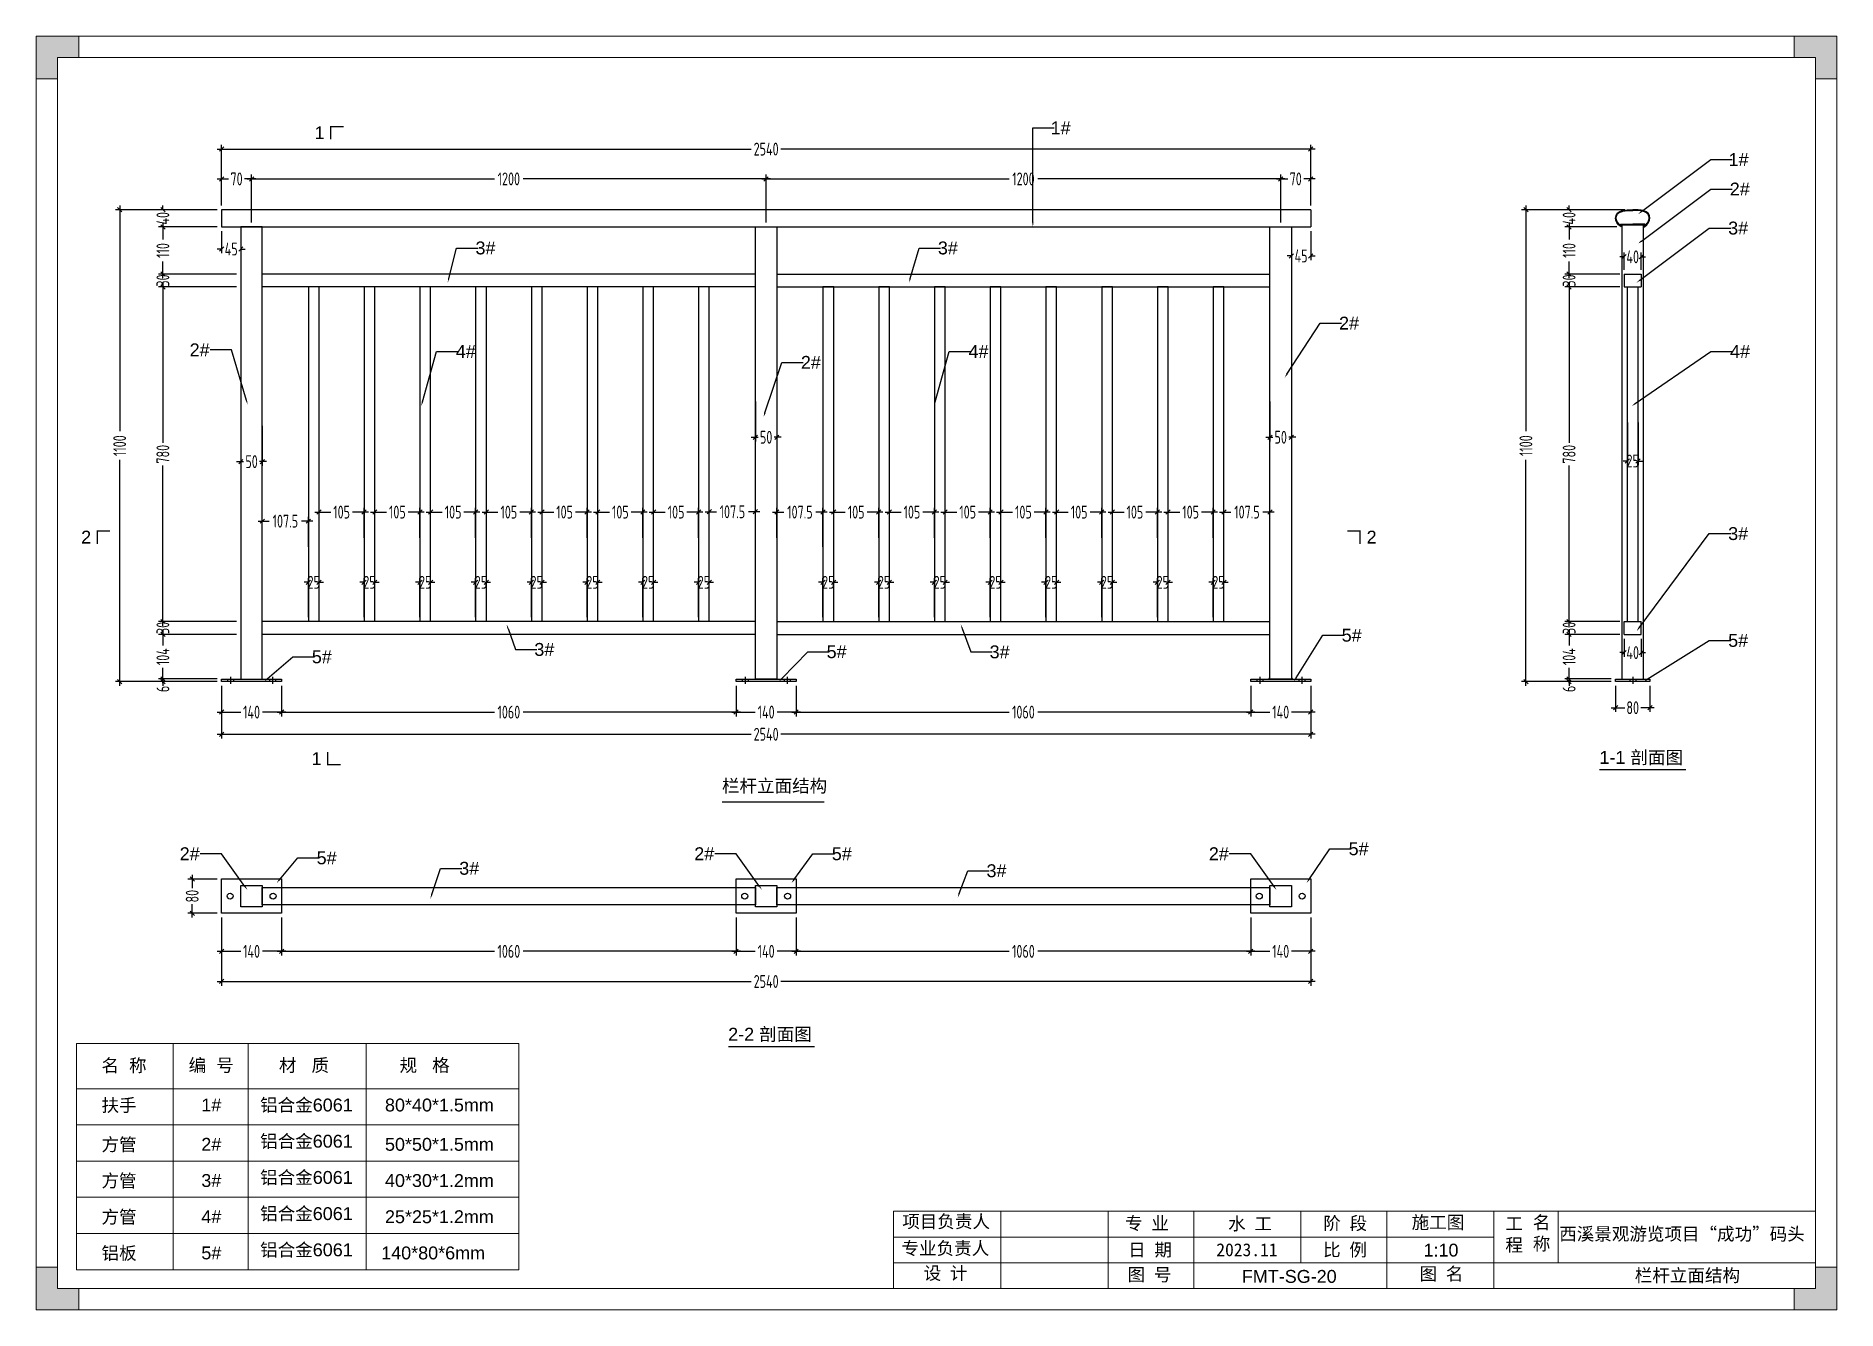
# Model space of a CAD drawing. Header units: millimetres. Extents: x 4 to 2106212, y -117026 to 198097.
# Drawn here: x 1914990 to 1919190, y 187106 to 190076 of the extents above; entities that cross this region are included whole.
import ezdxf
from ezdxf import colors
from ezdxf.entities.mleader import LeaderData, LeaderLine
from ezdxf.enums import TextEntityAlignment as Align
from ezdxf.math import Vec2, Vec3

# ---------------------------------------------------------------- set-up
doc = ezdxf.new("R2010")
doc.units = ezdxf.units.MM
for name, color, linetype in [('HR-dimension', 9, 'Continuous'), ('方管', 100, 'Continuous'), ('标注', 9, 'Continuous')]:
    doc.layers.add(name, color=color, linetype=linetype)
doc.layers.add('图框', color=7, linetype='Continuous', lineweight=13)
doc.layers.add('文本', color=3, linetype='Continuous', lineweight=13)
doc.styles.add('Arial', font='arial.ttf')
doc.styles.add('hztxt', font='ros1.shx', dxfattribs={"width": 0.8, "bigfont": 'hztxt.shx'})
doc.styles.get("Standard").update_dxf_attribs({"font": 'arial.ttf'})
doc.dimstyles.new('DIM-10', dxfattribs={"dimscale": 10, "dimtxt": 3, "dimasz": 1, "dimexe": 1, "dimexo": 1, "dimgap": 0.5, "dimtad": 0, "dimdec": 3, "dimrnd": 0.0005, "dimzin": 9, "dimdsep": 46, "dimtxsty": 'hztxt', "dimblk": 'OBLIQUE', "dimcen": 0, "dimdle": 1, "dimclrd": 9, "dimclre": 9, "dimclrt": 2, "dimazin": 2, "dimtfac": 1, "dimtdec": 3, "dimtix": 1, "dimtofl": 0, "dimtmove": 2, "dimatfit": 3, "dimldrblk": 'OBLIQUE', "dimfxl": 1, "dimarcsym": 2})

msp = doc.modelspace()

# ---------------------------------------------------------------- texts
at = {"layer": '文本', "color": 0, "linetype": 'ByBlock', "style": 'Arial'}
for s, p in [('1', (1915640.0928, 189835.3812)), ('2', (1915095.5681, 188892.5767)), ('2', (1918093.3352, 188892.5767)), ('1', (1915632.8425, 188376.0468)), ('名  称', (1915143.0485, 187660.8563)), ('编  号', (1915346.1507, 187661.3221)), ('材   质', (1915556.8334, 187661.2747)), ('规   格', (1915838.1551, 187661.2747)), ('扶手', (1915143.0485, 187568.1473)), ('1#', (1915375.8275, 187568.6131)), ('铝合金6061', (1915512.925, 187568.5657)), ('80*40*1.5mm', (1915804.1277, 187568.5657)), ('方管', (1915143.0485, 187476.4947)), ('2#', (1915375.8275, 187476.9606)), ('铝合金6061', (1915512.925, 187484.1756)), ('50*50*1.5mm', (1915804.1277, 187476.9132)), ('方管', (1915143.0485, 187392.1046)), ('3#', (1915375.8275, 187392.5704)), ('铝合金6061', (1915512.925, 187399.7854)), ('40*30*1.2mm', (1915804.1277, 187392.523)), ('方管', (1915143.0485, 187307.7144)), ('4#', (1915375.8275, 187308.1803)), ('铝合金6061', (1915512.925, 187315.3952)), ('25*25*1.2mm', (1915804.1277, 187308.1329)), ('铝板', (1915143.0485, 187223.3243)), ('5#', (1915375.8275, 187223.7901)), ('铝合金6061', (1915512.925, 187231.0051)), ('140*80*6mm', (1915795.2848, 187223.7427))]:
    msp.add_text(s, height=30, dxfattribs=at).set_placement(p)
at = {"layer": '文本', "color": 6, "style": 'Arial'}
for s, p in [('1-1 剖面图', (1918636.2569, 188378.9728)), ('栏杆立面结构', (1916589.9824, 188312.705)), ('2-2 剖面图', (1916604.4604, 187733.5938)), ('栏杆立面结构', (1918718.76, 187171.4453))]:
    msp.add_text(s, height=30, dxfattribs=at).set_placement(p)
at = {"layer": '文本', "style": 'Arial'}
msp.add_text('FMT-SG-20', height=30, dxfattribs=at).set_placement((1917802.3726, 187184.0373), align=Align.MIDDLE_LEFT)
at = {"layer": '文本', "color": 6, "insert": (1918226.017, 187260.3169), "char_height": 30, "attachment_point": 1, "style": 'Arial'}
msp.add_mtext_dynamic_manual_height_columns('{\\C256;1:10\\P}', width=120, gutter_width=0, heights=[124.0928], dxfattribs=at)

# ---------------------------------------------------------------- blocks, each defined once
blk = doc.blocks.new('_Oblique')
at = {"color": 0, "linetype": 'ByBlock', "lineweight": -2}
blk.add_line((-0.5, -0.5), (0.5, 0.5), dxfattribs=at)
blk = doc.blocks.new('*D828')
at = {"layer": 'Defpoints', "color": 0, "ltscale": 1.5, "transparency": 16777216}
for p in [(1915493, 189742.7), (1915423, 189670.8), (1915493, 189630.8)]:
    blk.add_point(p, dxfattribs=at)
at = {"layer": 'HR-dimension', "color": 9, "lineweight": -2, "ltscale": 1.5, "transparency": 16777216}
for p, q in [((1915413, 189742.7), (1915439.4, 189742.7)), ((1915423, 189680.8), (1915423, 189752.7)), ((1915503, 189742.7), (1915476.6, 189742.7)), ((1915493, 189640.8), (1915493, 189752.7))]:
    blk.add_line(p, q, dxfattribs=at)
at = {"layer": 'HR-dimension', "color": 9, "lineweight": -2, "ltscale": 1.5, "transparency": 16777216, "xscale": 10, "yscale": 10, "zscale": 10, "rotation": 180}
blk.add_blockref('_Oblique', (1915423, 189742.7), dxfattribs=at)
at = {"layer": 'HR-dimension', "color": 9, "lineweight": -2, "ltscale": 1.5, "transparency": 16777216, "xscale": 10, "yscale": 10, "zscale": 10}
blk.add_blockref('_Oblique', (1915493, 189742.7), dxfattribs=at)
at = {"layer": 'HR-dimension', "color": 2, "ltscale": 1.5, "transparency": 16777216, "insert": (1915458, 189742.7), "char_height": 30, "attachment_point": 5, "style": 'hztxt'}
blk.add_mtext('70', dxfattribs=at)
blk = doc.blocks.new('*D829')
at = {"layer": 'Defpoints', "color": 0, "ltscale": 1.5, "transparency": 16777216}
for p in [(1916693, 189742.7), (1915493, 189630.8), (1916693, 189630.8)]:
    blk.add_point(p, dxfattribs=at)
at = {"layer": 'HR-dimension', "color": 9, "lineweight": -2, "ltscale": 1.5, "transparency": 16777216}
for p, q in [((1915483, 189742.7), (1916059.6, 189742.7)), ((1915493, 189640.8), (1915493, 189752.7)), ((1916703, 189742.7), (1916126.4, 189742.7)), ((1916693, 189640.8), (1916693, 189752.7))]:
    blk.add_line(p, q, dxfattribs=at)
at = {"layer": 'HR-dimension', "color": 9, "lineweight": -2, "ltscale": 1.5, "transparency": 16777216, "xscale": 10, "yscale": 10, "zscale": 10, "rotation": 180}
blk.add_blockref('_Oblique', (1915493, 189742.7), dxfattribs=at)
at = {"layer": 'HR-dimension', "color": 9, "lineweight": -2, "ltscale": 1.5, "transparency": 16777216, "xscale": 10, "yscale": 10, "zscale": 10}
blk.add_blockref('_Oblique', (1916693, 189742.7), dxfattribs=at)
at = {"layer": 'HR-dimension', "color": 2, "ltscale": 1.5, "transparency": 16777216, "insert": (1916093, 189742.7), "char_height": 30, "attachment_point": 5, "style": 'hztxt'}
blk.add_mtext('1200', dxfattribs=at)
blk = doc.blocks.new('*D830')
at = {"layer": 'Defpoints', "color": 0, "ltscale": 1.5, "transparency": 16777216}
for p in [(1917893, 189742.7), (1916693, 189630.8), (1917893, 189630.8)]:
    blk.add_point(p, dxfattribs=at)
at = {"layer": 'HR-dimension', "color": 9, "lineweight": -2, "ltscale": 1.5, "transparency": 16777216}
for p, q in [((1916683, 189742.7), (1917259.6, 189742.7)), ((1916693, 189640.8), (1916693, 189752.7)), ((1917903, 189742.7), (1917326.4, 189742.7)), ((1917893, 189640.8), (1917893, 189752.7))]:
    blk.add_line(p, q, dxfattribs=at)
at = {"layer": 'HR-dimension', "color": 9, "lineweight": -2, "ltscale": 1.5, "transparency": 16777216, "xscale": 10, "yscale": 10, "zscale": 10, "rotation": 180}
blk.add_blockref('_Oblique', (1916693, 189742.7), dxfattribs=at)
at = {"layer": 'HR-dimension', "color": 9, "lineweight": -2, "ltscale": 1.5, "transparency": 16777216, "xscale": 10, "yscale": 10, "zscale": 10}
blk.add_blockref('_Oblique', (1917893, 189742.7), dxfattribs=at)
at = {"layer": 'HR-dimension', "color": 2, "ltscale": 1.5, "transparency": 16777216, "insert": (1917293, 189742.7), "char_height": 30, "attachment_point": 5, "style": 'hztxt'}
blk.add_mtext('1200', dxfattribs=at)
blk = doc.blocks.new('*D831')
at = {"layer": 'Defpoints', "color": 0, "ltscale": 1.5, "transparency": 16777216}
for p in [(1917963, 189742.7), (1917963, 189670.8), (1917893, 189630.8)]:
    blk.add_point(p, dxfattribs=at)
at = {"layer": 'HR-dimension', "color": 9, "lineweight": -2, "ltscale": 1.5, "transparency": 16777216}
for p, q in [((1917883, 189742.7), (1917909.4, 189742.7)), ((1917893, 189640.8), (1917893, 189752.7)), ((1917973, 189742.7), (1917946.6, 189742.7)), ((1917963, 189680.8), (1917963, 189752.7))]:
    blk.add_line(p, q, dxfattribs=at)
at = {"layer": 'HR-dimension', "color": 9, "lineweight": -2, "ltscale": 1.5, "transparency": 16777216, "xscale": 10, "yscale": 10, "zscale": 10, "rotation": 180}
blk.add_blockref('_Oblique', (1917893, 189742.7), dxfattribs=at)
at = {"layer": 'HR-dimension', "color": 9, "lineweight": -2, "ltscale": 1.5, "transparency": 16777216, "xscale": 10, "yscale": 10, "zscale": 10}
blk.add_blockref('_Oblique', (1917963, 189742.7), dxfattribs=at)
at = {"layer": 'HR-dimension', "color": 2, "ltscale": 1.5, "transparency": 16777216, "insert": (1917928, 189742.7), "char_height": 30, "attachment_point": 5, "style": 'hztxt'}
blk.add_mtext('70', dxfattribs=at)
blk = doc.blocks.new('*D832')
at = {"layer": 'Defpoints', "color": 0, "ltscale": 1.5, "transparency": 16777216}
for p in [(1915423, 189812.2), (1915423, 189670.8), (1917963, 189670.8)]:
    blk.add_point(p, dxfattribs=at)
at = {"layer": 'HR-dimension', "color": 9, "lineweight": -2, "ltscale": 1.5, "transparency": 16777216}
for p, q in [((1915413, 189812.2), (1916658.4, 189812.2)), ((1915423, 189680.8), (1915423, 189822.2)), ((1917973, 189812.2), (1916727.6, 189812.2)), ((1917963, 189680.8), (1917963, 189822.2))]:
    blk.add_line(p, q, dxfattribs=at)
at = {"layer": 'HR-dimension', "color": 9, "lineweight": -2, "ltscale": 1.5, "transparency": 16777216, "xscale": 10, "yscale": 10, "zscale": 10, "rotation": 180}
blk.add_blockref('_Oblique', (1915423, 189812.2), dxfattribs=at)
at = {"layer": 'HR-dimension', "color": 9, "lineweight": -2, "ltscale": 1.5, "transparency": 16777216, "xscale": 10, "yscale": 10, "zscale": 10}
blk.add_blockref('_Oblique', (1917963, 189812.2), dxfattribs=at)
at = {"layer": 'HR-dimension', "color": 2, "ltscale": 1.5, "transparency": 16777216, "insert": (1916693, 189812.2), "char_height": 30, "attachment_point": 5, "style": 'hztxt'}
blk.add_mtext('2540', dxfattribs=at)
blk = doc.blocks.new('*D833')
at = {"layer": 'Defpoints', "color": 0, "ltscale": 1.5, "transparency": 16777216}
for p in [(1915650.5, 188802.2), (1915625.5, 188710.8), (1915650.5, 188710.8)]:
    blk.add_point(p, dxfattribs=at)
at = {"layer": 'HR-dimension', "color": 9, "lineweight": -2, "ltscale": 1.5, "transparency": 16777216}
for p, q in [((1915625.5, 188802.2), (1915615.5, 188802.2)), ((1915625.5, 188720.8), (1915625.5, 188812.2)), ((1915650.5, 188720.8), (1915650.5, 188812.2)), ((1915650.5, 188802.2), (1915660.5, 188802.2))]:
    blk.add_line(p, q, dxfattribs=at)
at = {"layer": 'HR-dimension', "color": 9, "lineweight": -2, "ltscale": 1.5, "transparency": 16777216, "xscale": 10, "yscale": 10, "zscale": 10}
blk.add_blockref('_Oblique', (1915625.5, 188802.2), dxfattribs=at)
at = {"layer": 'HR-dimension', "color": 9, "lineweight": -2, "ltscale": 1.5, "transparency": 16777216, "xscale": 10, "yscale": 10, "zscale": 10, "rotation": 180}
blk.add_blockref('_Oblique', (1915650.5, 188802.2), dxfattribs=at)
at = {"layer": 'HR-dimension', "color": 2, "ltscale": 1.5, "transparency": 16777216, "insert": (1915638, 188802.2), "char_height": 30, "attachment_point": 5, "style": 'hztxt'}
blk.add_mtext('25', dxfattribs=at)
blk = doc.blocks.new('*D860')
at = {"layer": 'Defpoints', "color": 0, "ltscale": 1.5, "transparency": 16777216}
for p in [(1918673.9, 188570.8, 0), (1918753.9, 188570.8, 0), (1918753.9, 188509.9)]:
    blk.add_point(p, dxfattribs=at)
at = {"layer": 'HR-dimension', "color": 9, "lineweight": -2, "ltscale": 1.5, "transparency": 16777216}
for p, q in [((1918673.9, 188560.8), (1918673.9, 188499.9)), ((1918753.9, 188560.8), (1918753.9, 188499.9)), ((1918663.9, 188509.9), (1918695.3, 188509.9)), ((1918763.9, 188509.9), (1918732.5, 188509.9))]:
    blk.add_line(p, q, dxfattribs=at)
at = {"layer": 'HR-dimension', "color": 9, "lineweight": -2, "ltscale": 1.5, "transparency": 16777216, "xscale": 10, "yscale": 10, "zscale": 10, "rotation": 180}
blk.add_blockref('_Oblique', (1918673.9, 188509.9), dxfattribs=at)
at = {"layer": 'HR-dimension', "color": 9, "lineweight": -2, "ltscale": 1.5, "transparency": 16777216, "xscale": 10, "yscale": 10, "zscale": 10}
blk.add_blockref('_Oblique', (1918753.9, 188509.9), dxfattribs=at)
at = {"layer": 'HR-dimension', "color": 2, "ltscale": 1.5, "transparency": 16777216, "insert": (1918713.9, 188509.9), "char_height": 30, "attachment_point": 5, "style": 'hztxt'}
blk.add_mtext('80', dxfattribs=at)
blk = doc.blocks.new('*D861')
at = {"layer": 'Defpoints', "color": 0, "transparency": 16777216}
for p in [(1915468, 189176.8), (1915518, 189176.8), (1915468, 189083.5)]:
    blk.add_point(p, dxfattribs=at)
at = {"layer": '标注', "color": 9, "lineweight": -2, "transparency": 16777216}
for p, q in [((1915468, 189166.8), (1915468, 189073.5)), ((1915518, 189166.8), (1915518, 189073.5)), ((1915458, 189083.5), (1915474.4, 189083.5)), ((1915528, 189083.5), (1915511.6, 189083.5))]:
    blk.add_line(p, q, dxfattribs=at)
at = {"layer": '标注', "color": 9, "lineweight": -2, "transparency": 16777216, "xscale": 10, "yscale": 10, "zscale": 10, "rotation": 180}
blk.add_blockref('_Oblique', (1915468, 189083.5), dxfattribs=at)
at = {"layer": '标注', "color": 9, "lineweight": -2, "transparency": 16777216, "xscale": 10, "yscale": 10, "zscale": 10}
blk.add_blockref('_Oblique', (1915518, 189083.5), dxfattribs=at)
at = {"layer": '标注', "color": 2, "transparency": 16777216, "insert": (1915493, 189083.5), "char_height": 30, "attachment_point": 5, "style": 'hztxt'}
blk.add_mtext('50', dxfattribs=at)
blk = doc.blocks.new('*D834')
at = {"layer": 'Defpoints', "color": 0, "transparency": 16777216}
for p in [(1916668, 189233.7), (1916718, 189233.7), (1916668, 189140.4)]:
    blk.add_point(p, dxfattribs=at)
at = {"layer": '标注', "color": 9, "lineweight": -2, "transparency": 16777216}
for p, q in [((1916668, 189223.7), (1916668, 189130.4)), ((1916718, 189223.7), (1916718, 189130.4)), ((1916658, 189140.4), (1916674.4, 189140.4)), ((1916728, 189140.4), (1916711.6, 189140.4))]:
    blk.add_line(p, q, dxfattribs=at)
at = {"layer": '标注', "color": 9, "lineweight": -2, "transparency": 16777216, "xscale": 10, "yscale": 10, "zscale": 10, "rotation": 180}
blk.add_blockref('_Oblique', (1916668, 189140.4), dxfattribs=at)
at = {"layer": '标注', "color": 9, "lineweight": -2, "transparency": 16777216, "xscale": 10, "yscale": 10, "zscale": 10}
blk.add_blockref('_Oblique', (1916718, 189140.4), dxfattribs=at)
at = {"layer": '标注', "color": 2, "transparency": 16777216, "insert": (1916693, 189140.4), "char_height": 30, "attachment_point": 5, "style": 'hztxt'}
blk.add_mtext('50', dxfattribs=at)
blk = doc.blocks.new('*D835')
at = {"layer": 'Defpoints', "color": 0, "transparency": 16777216}
for p in [(1917868, 189233.7), (1917918, 189233.7), (1917868, 189140.4)]:
    blk.add_point(p, dxfattribs=at)
at = {"layer": '标注', "color": 9, "lineweight": -2, "transparency": 16777216}
for p, q in [((1917868, 189223.7), (1917868, 189130.4)), ((1917918, 189223.7), (1917918, 189130.4)), ((1917858, 189140.4), (1917874.4, 189140.4)), ((1917928, 189140.4), (1917911.6, 189140.4))]:
    blk.add_line(p, q, dxfattribs=at)
at = {"layer": '标注', "color": 9, "lineweight": -2, "transparency": 16777216, "xscale": 10, "yscale": 10, "zscale": 10, "rotation": 180}
blk.add_blockref('_Oblique', (1917868, 189140.4), dxfattribs=at)
at = {"layer": '标注', "color": 9, "lineweight": -2, "transparency": 16777216, "xscale": 10, "yscale": 10, "zscale": 10}
blk.add_blockref('_Oblique', (1917918, 189140.4), dxfattribs=at)
at = {"layer": '标注', "color": 2, "transparency": 16777216, "insert": (1917893, 189140.4), "char_height": 30, "attachment_point": 5, "style": 'hztxt'}
blk.add_mtext('50', dxfattribs=at)
blk = doc.blocks.new('*D862')
at = {"layer": 'Defpoints', "color": 0, "transparency": 16777216}
for p in [(1918693.9, 189561.1), (1918693.9, 189520.8, 0), (1918733.9, 189520.8, 0)]:
    blk.add_point(p, dxfattribs=at)
at = {"layer": '标注', "color": 9, "lineweight": -2, "transparency": 16777216}
for p, q in [((1918693.9, 189561.1), (1918683.9, 189561.1)), ((1918693.9, 189530.8), (1918693.9, 189571.1)), ((1918733.9, 189530.8), (1918733.9, 189571.1)), ((1918733.9, 189561.1), (1918743.9, 189561.1))]:
    blk.add_line(p, q, dxfattribs=at)
at = {"layer": '标注', "color": 9, "lineweight": -2, "transparency": 16777216, "xscale": 10, "yscale": 10, "zscale": 10}
blk.add_blockref('_Oblique', (1918693.9, 189561.1), dxfattribs=at)
at = {"layer": '标注', "color": 9, "lineweight": -2, "transparency": 16777216, "xscale": 10, "yscale": 10, "zscale": 10, "rotation": 180}
blk.add_blockref('_Oblique', (1918733.9, 189561.1), dxfattribs=at)
at = {"layer": '标注', "color": 2, "transparency": 16777216, "insert": (1918713.9, 189561.1), "char_height": 30, "attachment_point": 5, "style": 'hztxt'}
blk.add_mtext('40', dxfattribs=at)
blk = doc.blocks.new('*D863')
at = {"layer": 'Defpoints', "color": 0, "transparency": 16777216}
for p in [(1918693.9, 188680.8), (1918733.9, 188680.8), (1918693.9, 188638.3)]:
    blk.add_point(p, dxfattribs=at)
at = {"layer": '标注', "color": 9, "lineweight": -2, "transparency": 16777216}
for p, q in [((1918693.9, 188670.8), (1918693.9, 188628.3)), ((1918733.9, 188670.8), (1918733.9, 188628.3)), ((1918693.9, 188638.3), (1918683.9, 188638.3)), ((1918733.9, 188638.3), (1918743.9, 188638.3))]:
    blk.add_line(p, q, dxfattribs=at)
at = {"layer": '标注', "color": 9, "lineweight": -2, "transparency": 16777216, "xscale": 10, "yscale": 10, "zscale": 10}
blk.add_blockref('_Oblique', (1918693.9, 188638.3), dxfattribs=at)
at = {"layer": '标注', "color": 9, "lineweight": -2, "transparency": 16777216, "xscale": 10, "yscale": 10, "zscale": 10, "rotation": 180}
blk.add_blockref('_Oblique', (1918733.9, 188638.3), dxfattribs=at)
at = {"layer": '标注', "color": 2, "transparency": 16777216, "insert": (1918713.9, 188638.3), "char_height": 30, "attachment_point": 5, "style": 'hztxt'}
blk.add_mtext('40', dxfattribs=at)
blk = doc.blocks.new('*D864')
at = {"layer": 'Defpoints', "color": 0, "transparency": 16777216}
for p in [(1915423, 189630.8), (1915468, 189630.8), (1915423, 189579.2)]:
    blk.add_point(p, dxfattribs=at)
at = {"layer": '标注', "color": 9, "lineweight": -2, "transparency": 16777216}
for p, q in [((1915423, 189620.8), (1915423, 189569.2)), ((1915468, 189620.8), (1915468, 189569.2)), ((1915423, 189579.2), (1915413, 189579.2)), ((1915468, 189579.2), (1915478, 189579.2))]:
    blk.add_line(p, q, dxfattribs=at)
at = {"layer": '标注', "color": 9, "lineweight": -2, "transparency": 16777216, "xscale": 10, "yscale": 10, "zscale": 10}
blk.add_blockref('_Oblique', (1915423, 189579.2), dxfattribs=at)
at = {"layer": '标注', "color": 9, "lineweight": -2, "transparency": 16777216, "xscale": 10, "yscale": 10, "zscale": 10, "rotation": 180}
blk.add_blockref('_Oblique', (1915468, 189579.2), dxfattribs=at)
at = {"layer": '标注', "color": 2, "transparency": 16777216, "insert": (1915445.5, 189579.2), "char_height": 30, "attachment_point": 5, "style": 'hztxt'}
blk.add_mtext('45', dxfattribs=at)
blk = doc.blocks.new('*D865')
at = {"layer": 'Defpoints', "color": 0, "transparency": 16777216}
for p in [(1917918, 189630.8), (1917963, 189630.8), (1917918, 189563.1)]:
    blk.add_point(p, dxfattribs=at)
at = {"layer": '标注', "color": 9, "lineweight": -2, "transparency": 16777216}
for p, q in [((1917918, 189620.8), (1917918, 189553.1)), ((1917963, 189620.8), (1917963, 189553.1)), ((1917918, 189563.1), (1917908, 189563.1)), ((1917963, 189563.1), (1917973, 189563.1))]:
    blk.add_line(p, q, dxfattribs=at)
at = {"layer": '标注', "color": 9, "lineweight": -2, "transparency": 16777216, "xscale": 10, "yscale": 10, "zscale": 10}
blk.add_blockref('_Oblique', (1917918, 189563.1), dxfattribs=at)
at = {"layer": '标注', "color": 9, "lineweight": -2, "transparency": 16777216, "xscale": 10, "yscale": 10, "zscale": 10, "rotation": 180}
blk.add_blockref('_Oblique', (1917963, 189563.1), dxfattribs=at)
at = {"layer": '标注', "color": 2, "transparency": 16777216, "insert": (1917940.5, 189563.1), "char_height": 30, "attachment_point": 5, "style": 'hztxt'}
blk.add_mtext('45', dxfattribs=at)
blk = doc.blocks.new('*D866')
at = {"layer": 'Defpoints', "color": 0, "transparency": 16777216}
for p in [(1917823, 188030.5), (1917963, 188030.5), (1917823, 187941.9)]:
    blk.add_point(p, dxfattribs=at)
at = {"layer": '标注', "color": 9, "lineweight": -2, "transparency": 16777216}
for p, q in [((1917823, 188020.5), (1917823, 187931.9)), ((1917963, 188020.5), (1917963, 187931.9)), ((1917813, 187941.9), (1917867.6, 187941.9)), ((1917973, 187941.9), (1917918.4, 187941.9))]:
    blk.add_line(p, q, dxfattribs=at)
at = {"layer": '标注', "color": 9, "lineweight": -2, "transparency": 16777216, "xscale": 10, "yscale": 10, "zscale": 10, "rotation": 180}
blk.add_blockref('_Oblique', (1917823, 187941.9), dxfattribs=at)
at = {"layer": '标注', "color": 9, "lineweight": -2, "transparency": 16777216, "xscale": 10, "yscale": 10, "zscale": 10}
blk.add_blockref('_Oblique', (1917963, 187941.9), dxfattribs=at)
at = {"layer": '标注', "color": 2, "transparency": 16777216, "insert": (1917893, 187941.9), "char_height": 30, "attachment_point": 5, "style": 'hztxt'}
blk.add_mtext('140', dxfattribs=at)
blk = doc.blocks.new('*D867')
at = {"layer": 'Defpoints', "color": 0, "transparency": 16777216}
for p in [(1916763, 188030.5), (1917823, 188030.5), (1916763, 187941.9)]:
    blk.add_point(p, dxfattribs=at)
at = {"layer": '标注', "color": 9, "lineweight": -2, "transparency": 16777216}
for p, q in [((1916763, 188020.5), (1916763, 187931.9)), ((1917823, 188020.5), (1917823, 187931.9)), ((1916753, 187941.9), (1917259.6, 187941.9)), ((1917833, 187941.9), (1917326.4, 187941.9))]:
    blk.add_line(p, q, dxfattribs=at)
at = {"layer": '标注', "color": 9, "lineweight": -2, "transparency": 16777216, "xscale": 10, "yscale": 10, "zscale": 10, "rotation": 180}
blk.add_blockref('_Oblique', (1916763, 187941.9), dxfattribs=at)
at = {"layer": '标注', "color": 9, "lineweight": -2, "transparency": 16777216, "xscale": 10, "yscale": 10, "zscale": 10}
blk.add_blockref('_Oblique', (1917823, 187941.9), dxfattribs=at)
at = {"layer": '标注', "color": 2, "transparency": 16777216, "insert": (1917293, 187941.9), "char_height": 30, "attachment_point": 5, "style": 'hztxt'}
blk.add_mtext('1060', dxfattribs=at)
blk = doc.blocks.new('*D868')
at = {"layer": 'Defpoints', "color": 0, "transparency": 16777216}
for p in [(1916623, 188030.5), (1916763, 188030.5), (1916623, 187941.9)]:
    blk.add_point(p, dxfattribs=at)
at = {"layer": '标注', "color": 9, "lineweight": -2, "transparency": 16777216}
for p, q in [((1916623, 188020.5), (1916623, 187931.9)), ((1916763, 188020.5), (1916763, 187931.9)), ((1916613, 187941.9), (1916667.6, 187941.9)), ((1916773, 187941.9), (1916718.4, 187941.9))]:
    blk.add_line(p, q, dxfattribs=at)
at = {"layer": '标注', "color": 9, "lineweight": -2, "transparency": 16777216, "xscale": 10, "yscale": 10, "zscale": 10, "rotation": 180}
blk.add_blockref('_Oblique', (1916623, 187941.9), dxfattribs=at)
at = {"layer": '标注', "color": 9, "lineweight": -2, "transparency": 16777216, "xscale": 10, "yscale": 10, "zscale": 10}
blk.add_blockref('_Oblique', (1916763, 187941.9), dxfattribs=at)
at = {"layer": '标注', "color": 2, "transparency": 16777216, "insert": (1916693, 187941.9), "char_height": 30, "attachment_point": 5, "style": 'hztxt'}
blk.add_mtext('140', dxfattribs=at)
blk = doc.blocks.new('*D869')
at = {"layer": 'Defpoints', "color": 0, "transparency": 16777216}
for p in [(1915563, 188030.5), (1916623, 188030.5), (1915563, 187941.9)]:
    blk.add_point(p, dxfattribs=at)
at = {"layer": '标注', "color": 9, "lineweight": -2, "transparency": 16777216}
for p, q in [((1915563, 188020.5), (1915563, 187931.9)), ((1916623, 188020.5), (1916623, 187931.9)), ((1915553, 187941.9), (1916059.6, 187941.9)), ((1916633, 187941.9), (1916126.4, 187941.9))]:
    blk.add_line(p, q, dxfattribs=at)
at = {"layer": '标注', "color": 9, "lineweight": -2, "transparency": 16777216, "xscale": 10, "yscale": 10, "zscale": 10, "rotation": 180}
blk.add_blockref('_Oblique', (1915563, 187941.9), dxfattribs=at)
at = {"layer": '标注', "color": 9, "lineweight": -2, "transparency": 16777216, "xscale": 10, "yscale": 10, "zscale": 10}
blk.add_blockref('_Oblique', (1916623, 187941.9), dxfattribs=at)
at = {"layer": '标注', "color": 2, "transparency": 16777216, "insert": (1916093, 187941.9), "char_height": 30, "attachment_point": 5, "style": 'hztxt'}
blk.add_mtext('1060', dxfattribs=at)
blk = doc.blocks.new('*D836')
at = {"layer": 'Defpoints', "color": 0, "transparency": 16777216}
for p in [(1915423, 188030.5), (1915563, 188030.5), (1915423, 187941.9)]:
    blk.add_point(p, dxfattribs=at)
at = {"layer": '标注', "color": 9, "lineweight": -2, "transparency": 16777216}
for p, q in [((1915423, 188020.5), (1915423, 187931.9)), ((1915563, 188020.5), (1915563, 187931.9)), ((1915413, 187941.9), (1915467.6, 187941.9)), ((1915573, 187941.9), (1915518.4, 187941.9))]:
    blk.add_line(p, q, dxfattribs=at)
at = {"layer": '标注', "color": 9, "lineweight": -2, "transparency": 16777216, "xscale": 10, "yscale": 10, "zscale": 10, "rotation": 180}
blk.add_blockref('_Oblique', (1915423, 187941.9), dxfattribs=at)
at = {"layer": '标注', "color": 9, "lineweight": -2, "transparency": 16777216, "xscale": 10, "yscale": 10, "zscale": 10}
blk.add_blockref('_Oblique', (1915563, 187941.9), dxfattribs=at)
at = {"layer": '标注', "color": 2, "transparency": 16777216, "insert": (1915493, 187941.9), "char_height": 30, "attachment_point": 5, "style": 'hztxt'}
blk.add_mtext('140', dxfattribs=at)
blk = doc.blocks.new('*D837')
at = {"layer": 'Defpoints', "color": 0, "transparency": 16777216}
for p in [(1915423, 188110.5), (1915354.6, 188030.5), (1915423, 188030.5)]:
    blk.add_point(p, dxfattribs=at)
at = {"layer": '标注', "color": 9, "lineweight": -2, "transparency": 16777216}
for p, q in [((1915354.6, 188120.5), (1915354.6, 188089.1)), ((1915413, 188110.5), (1915344.6, 188110.5)), ((1915354.6, 188020.5), (1915354.6, 188051.9)), ((1915413, 188030.5), (1915344.6, 188030.5))]:
    blk.add_line(p, q, dxfattribs=at)
at = {"layer": '标注', "color": 9, "lineweight": -2, "transparency": 16777216, "xscale": 10, "yscale": 10, "zscale": 10}
for p, rotation in [((1915354.6, 188110.5), 90), ((1915354.6, 188030.5), 270)]:
    blk.add_blockref('_Oblique', p, dxfattribs=dict(at, rotation=rotation))
at = {"layer": '标注', "color": 2, "transparency": 16777216, "insert": (1915354.6, 188070.5), "char_height": 30, "attachment_point": 5, "rotation": 90, "style": 'hztxt'}
blk.add_mtext('80', dxfattribs=at)
blk = doc.blocks.new('*D838')
at = {"layer": 'Defpoints', "color": 0, "transparency": 16777216}
for p in [(1915423, 188030.5), (1917963, 188030.5), (1917963, 187871.6)]:
    blk.add_point(p, dxfattribs=at)
at = {"layer": '标注', "color": 9, "lineweight": -2, "transparency": 16777216}
for p, q in [((1915423, 188020.5), (1915423, 187861.6)), ((1917963, 188020.5), (1917963, 187861.6)), ((1915413, 187871.6), (1916658.4, 187871.6)), ((1917973, 187871.6), (1916727.6, 187871.6))]:
    blk.add_line(p, q, dxfattribs=at)
at = {"layer": '标注', "color": 9, "lineweight": -2, "transparency": 16777216, "xscale": 10, "yscale": 10, "zscale": 10, "rotation": 180}
blk.add_blockref('_Oblique', (1915423, 187871.6), dxfattribs=at)
at = {"layer": '标注', "color": 9, "lineweight": -2, "transparency": 16777216, "xscale": 10, "yscale": 10, "zscale": 10}
blk.add_blockref('_Oblique', (1917963, 187871.6), dxfattribs=at)
at = {"layer": '标注', "color": 2, "transparency": 16777216, "insert": (1916693, 187871.6), "char_height": 30, "attachment_point": 5, "style": 'hztxt'}
blk.add_mtext('2540', dxfattribs=at)
blk = doc.blocks.new('*D839')
at = {"layer": 'Defpoints', "color": 0, "transparency": 16777216}
for p in [(1917823, 188570.8), (1917963, 188570.8), (1917823, 188499.6)]:
    blk.add_point(p, dxfattribs=at)
at = {"layer": '标注', "color": 9, "lineweight": -2, "transparency": 16777216}
for p, q in [((1917823, 188560.8), (1917823, 188489.6)), ((1917963, 188560.8), (1917963, 188489.6)), ((1917813, 188499.6), (1917867.6, 188499.6)), ((1917973, 188499.6), (1917918.4, 188499.6))]:
    blk.add_line(p, q, dxfattribs=at)
at = {"layer": '标注', "color": 9, "lineweight": -2, "transparency": 16777216, "xscale": 10, "yscale": 10, "zscale": 10, "rotation": 180}
blk.add_blockref('_Oblique', (1917823, 188499.6), dxfattribs=at)
at = {"layer": '标注', "color": 9, "lineweight": -2, "transparency": 16777216, "xscale": 10, "yscale": 10, "zscale": 10}
blk.add_blockref('_Oblique', (1917963, 188499.6), dxfattribs=at)
at = {"layer": '标注', "color": 2, "transparency": 16777216, "insert": (1917893, 188499.6), "char_height": 30, "attachment_point": 5, "style": 'hztxt'}
blk.add_mtext('140', dxfattribs=at)
blk = doc.blocks.new('*D840')
at = {"layer": 'Defpoints', "color": 0, "transparency": 16777216}
for p in [(1916763, 188570.8), (1917823, 188570.8), (1916763, 188499.6)]:
    blk.add_point(p, dxfattribs=at)
at = {"layer": '标注', "color": 9, "lineweight": -2, "transparency": 16777216}
for p, q in [((1916763, 188560.8), (1916763, 188489.6)), ((1917823, 188560.8), (1917823, 188489.6)), ((1916753, 188499.6), (1917259.6, 188499.6)), ((1917833, 188499.6), (1917326.4, 188499.6))]:
    blk.add_line(p, q, dxfattribs=at)
at = {"layer": '标注', "color": 9, "lineweight": -2, "transparency": 16777216, "xscale": 10, "yscale": 10, "zscale": 10, "rotation": 180}
blk.add_blockref('_Oblique', (1916763, 188499.6), dxfattribs=at)
at = {"layer": '标注', "color": 9, "lineweight": -2, "transparency": 16777216, "xscale": 10, "yscale": 10, "zscale": 10}
blk.add_blockref('_Oblique', (1917823, 188499.6), dxfattribs=at)
at = {"layer": '标注', "color": 2, "transparency": 16777216, "insert": (1917293, 188499.6), "char_height": 30, "attachment_point": 5, "style": 'hztxt'}
blk.add_mtext('1060', dxfattribs=at)
blk = doc.blocks.new('*D841')
at = {"layer": 'Defpoints', "color": 0, "transparency": 16777216}
for p in [(1916623, 188570.8), (1916763, 188570.8), (1916623, 188499.6)]:
    blk.add_point(p, dxfattribs=at)
at = {"layer": '标注', "color": 9, "lineweight": -2, "transparency": 16777216}
for p, q in [((1916623, 188560.8), (1916623, 188489.6)), ((1916763, 188560.8), (1916763, 188489.6)), ((1916613, 188499.6), (1916667.6, 188499.6)), ((1916773, 188499.6), (1916718.4, 188499.6))]:
    blk.add_line(p, q, dxfattribs=at)
at = {"layer": '标注', "color": 9, "lineweight": -2, "transparency": 16777216, "xscale": 10, "yscale": 10, "zscale": 10, "rotation": 180}
blk.add_blockref('_Oblique', (1916623, 188499.6), dxfattribs=at)
at = {"layer": '标注', "color": 9, "lineweight": -2, "transparency": 16777216, "xscale": 10, "yscale": 10, "zscale": 10}
blk.add_blockref('_Oblique', (1916763, 188499.6), dxfattribs=at)
at = {"layer": '标注', "color": 2, "transparency": 16777216, "insert": (1916693, 188499.6), "char_height": 30, "attachment_point": 5, "style": 'hztxt'}
blk.add_mtext('140', dxfattribs=at)
blk = doc.blocks.new('*D842')
at = {"layer": 'Defpoints', "color": 0, "transparency": 16777216}
for p in [(1915563, 188570.8), (1916623, 188570.8), (1915563, 188499.6)]:
    blk.add_point(p, dxfattribs=at)
at = {"layer": '标注', "color": 9, "lineweight": -2, "transparency": 16777216}
for p, q in [((1915563, 188560.8), (1915563, 188489.6)), ((1916623, 188560.8), (1916623, 188489.6)), ((1915553, 188499.6), (1916059.6, 188499.6)), ((1916633, 188499.6), (1916126.4, 188499.6))]:
    blk.add_line(p, q, dxfattribs=at)
at = {"layer": '标注', "color": 9, "lineweight": -2, "transparency": 16777216, "xscale": 10, "yscale": 10, "zscale": 10, "rotation": 180}
blk.add_blockref('_Oblique', (1915563, 188499.6), dxfattribs=at)
at = {"layer": '标注', "color": 9, "lineweight": -2, "transparency": 16777216, "xscale": 10, "yscale": 10, "zscale": 10}
blk.add_blockref('_Oblique', (1916623, 188499.6), dxfattribs=at)
at = {"layer": '标注', "color": 2, "transparency": 16777216, "insert": (1916093, 188499.6), "char_height": 30, "attachment_point": 5, "style": 'hztxt'}
blk.add_mtext('1060', dxfattribs=at)
blk = doc.blocks.new('*D843')
at = {"layer": 'Defpoints', "color": 0, "transparency": 16777216}
for p in [(1915423, 188570.8), (1915563, 188570.8), (1915423, 188499.6)]:
    blk.add_point(p, dxfattribs=at)
at = {"layer": '标注', "color": 9, "lineweight": -2, "transparency": 16777216}
for p, q in [((1915423, 188560.8), (1915423, 188489.6)), ((1915563, 188560.8), (1915563, 188489.6)), ((1915413, 188499.6), (1915467.6, 188499.6)), ((1915573, 188499.6), (1915518.4, 188499.6))]:
    blk.add_line(p, q, dxfattribs=at)
at = {"layer": '标注', "color": 9, "lineweight": -2, "transparency": 16777216, "xscale": 10, "yscale": 10, "zscale": 10, "rotation": 180}
blk.add_blockref('_Oblique', (1915423, 188499.6), dxfattribs=at)
at = {"layer": '标注', "color": 9, "lineweight": -2, "transparency": 16777216, "xscale": 10, "yscale": 10, "zscale": 10}
blk.add_blockref('_Oblique', (1915563, 188499.6), dxfattribs=at)
at = {"layer": '标注', "color": 2, "transparency": 16777216, "insert": (1915493, 188499.6), "char_height": 30, "attachment_point": 5, "style": 'hztxt'}
blk.add_mtext('140', dxfattribs=at)
blk = doc.blocks.new('*D844')
at = {"layer": 'Defpoints', "color": 0, "transparency": 16777216}
for p in [(1915423, 188570.8), (1917963, 188570.8), (1917963, 188448)]:
    blk.add_point(p, dxfattribs=at)
at = {"layer": '标注', "color": 9, "lineweight": -2, "transparency": 16777216}
for p, q in [((1915423, 188560.8), (1915423, 188438)), ((1917963, 188560.8), (1917963, 188438)), ((1915413, 188448), (1916658.4, 188448)), ((1917973, 188448), (1916727.6, 188448))]:
    blk.add_line(p, q, dxfattribs=at)
at = {"layer": '标注', "color": 9, "lineweight": -2, "transparency": 16777216, "xscale": 10, "yscale": 10, "zscale": 10, "rotation": 180}
blk.add_blockref('_Oblique', (1915423, 188448), dxfattribs=at)
at = {"layer": '标注', "color": 9, "lineweight": -2, "transparency": 16777216, "xscale": 10, "yscale": 10, "zscale": 10}
blk.add_blockref('_Oblique', (1917963, 188448), dxfattribs=at)
at = {"layer": '标注', "color": 2, "transparency": 16777216, "insert": (1916693, 188448), "char_height": 30, "attachment_point": 5, "style": 'hztxt'}
blk.add_mtext('2540', dxfattribs=at)
blk = doc.blocks.new('*D870')
at = {"layer": 'Defpoints', "color": 0, "transparency": 16777216}
for p in [(1915423, 189670.8), (1915286.2, 189630.8), (1915423, 189630.8)]:
    blk.add_point(p, dxfattribs=at)
at = {"layer": '标注', "color": 9, "lineweight": -2, "transparency": 16777216}
for p, q in [((1915413, 189670.8), (1915276.2, 189670.8)), ((1915286.2, 189670.8), (1915286.2, 189680.8)), ((1915413, 189630.8), (1915276.2, 189630.8)), ((1915286.2, 189630.8), (1915286.2, 189620.8))]:
    blk.add_line(p, q, dxfattribs=at)
at = {"layer": '标注', "color": 9, "lineweight": -2, "transparency": 16777216, "xscale": 10, "yscale": 10, "zscale": 10}
for p, rotation in [((1915286.2, 189670.8), 270), ((1915286.2, 189630.8), 90)]:
    blk.add_blockref('_Oblique', p, dxfattribs=dict(at, rotation=rotation))
at = {"layer": '标注', "color": 2, "transparency": 16777216, "insert": (1915286.2, 189650.8), "char_height": 30, "attachment_point": 5, "rotation": 90, "style": 'hztxt'}
blk.add_mtext('40', dxfattribs=at)
blk = doc.blocks.new('*D845')
at = {"layer": 'Defpoints', "color": 0, "transparency": 16777216}
for p in [(1915423, 189630.8), (1915286.2, 189520.8), (1915468, 189520.8)]:
    blk.add_point(p, dxfattribs=at)
at = {"layer": '标注', "color": 9, "lineweight": -2, "transparency": 16777216}
for p, q in [((1915413, 189630.8), (1915276.2, 189630.8)), ((1915286.2, 189640.8), (1915286.2, 189601.2)), ((1915286.2, 189510.8), (1915286.2, 189550.4)), ((1915458, 189520.8), (1915276.2, 189520.8))]:
    blk.add_line(p, q, dxfattribs=at)
at = {"layer": '标注', "color": 9, "lineweight": -2, "transparency": 16777216, "xscale": 10, "yscale": 10, "zscale": 10}
for p, rotation in [((1915286.2, 189630.8), 90), ((1915286.2, 189520.8), 270)]:
    blk.add_blockref('_Oblique', p, dxfattribs=dict(at, rotation=rotation))
at = {"layer": '标注', "color": 2, "transparency": 16777216, "insert": (1915286.2, 189575.8), "char_height": 30, "attachment_point": 5, "rotation": 90, "style": 'hztxt'}
blk.add_mtext('110', dxfattribs=at)
blk = doc.blocks.new('*D846')
at = {"layer": 'Defpoints', "color": 0, "transparency": 16777216}
for p in [(1915468, 189520.8), (1915286.2, 189490.8), (1915468, 189490.8)]:
    blk.add_point(p, dxfattribs=at)
at = {"layer": '标注', "color": 9, "lineweight": -2, "transparency": 16777216}
for p, q in [((1915458, 189520.8), (1915276.2, 189520.8)), ((1915286.2, 189520.8), (1915286.2, 189530.8)), ((1915458, 189490.8), (1915276.2, 189490.8)), ((1915286.2, 189490.8), (1915286.2, 189480.8))]:
    blk.add_line(p, q, dxfattribs=at)
at = {"layer": '标注', "color": 9, "lineweight": -2, "transparency": 16777216, "xscale": 10, "yscale": 10, "zscale": 10}
for p, rotation in [((1915286.2, 189520.8), 270), ((1915286.2, 189490.8), 90)]:
    blk.add_blockref('_Oblique', p, dxfattribs=dict(at, rotation=rotation))
at = {"layer": '标注', "color": 2, "transparency": 16777216, "insert": (1915286.2, 189505.8), "char_height": 30, "attachment_point": 5, "rotation": 90, "style": 'hztxt'}
blk.add_mtext('30', dxfattribs=at)
blk = doc.blocks.new('*D847')
at = {"layer": 'Defpoints', "color": 0, "transparency": 16777216}
for p in [(1915468, 189490.8), (1915286.2, 188710.8), (1915468, 188710.8)]:
    blk.add_point(p, dxfattribs=at)
at = {"layer": '标注', "color": 9, "lineweight": -2, "transparency": 16777216}
for p, q in [((1915458, 189490.8), (1915276.2, 189490.8)), ((1915286.2, 189500.8), (1915286.2, 189127.4)), ((1915286.2, 188700.8), (1915286.2, 189074.2)), ((1915458, 188710.8), (1915276.2, 188710.8))]:
    blk.add_line(p, q, dxfattribs=at)
at = {"layer": '标注', "color": 9, "lineweight": -2, "transparency": 16777216, "xscale": 10, "yscale": 10, "zscale": 10}
for p, rotation in [((1915286.2, 189490.8), 90), ((1915286.2, 188710.8), 270)]:
    blk.add_blockref('_Oblique', p, dxfattribs=dict(at, rotation=rotation))
at = {"layer": '标注', "color": 2, "transparency": 16777216, "insert": (1915286.2, 189100.8), "char_height": 30, "attachment_point": 5, "rotation": 90, "style": 'hztxt'}
blk.add_mtext('780', dxfattribs=at)
blk = doc.blocks.new('*D848')
at = {"layer": 'Defpoints', "color": 0, "transparency": 16777216}
for p in [(1915468, 188710.8), (1915286.2, 188680.8), (1915468, 188680.8)]:
    blk.add_point(p, dxfattribs=at)
at = {"layer": '标注', "color": 9, "lineweight": -2, "transparency": 16777216}
for p, q in [((1915458, 188710.8), (1915276.2, 188710.8)), ((1915286.2, 188710.8), (1915286.2, 188720.8)), ((1915458, 188680.8), (1915276.2, 188680.8)), ((1915286.2, 188680.8), (1915286.2, 188670.8))]:
    blk.add_line(p, q, dxfattribs=at)
at = {"layer": '标注', "color": 9, "lineweight": -2, "transparency": 16777216, "xscale": 10, "yscale": 10, "zscale": 10}
for p, rotation in [((1915286.2, 188710.8), 270), ((1915286.2, 188680.8), 90)]:
    blk.add_blockref('_Oblique', p, dxfattribs=dict(at, rotation=rotation))
at = {"layer": '标注', "color": 2, "transparency": 16777216, "insert": (1915286.2, 188695.8), "char_height": 30, "attachment_point": 5, "rotation": 90, "style": 'hztxt'}
blk.add_mtext('30', dxfattribs=at)
blk = doc.blocks.new('*D849')
at = {"layer": 'Defpoints', "color": 0, "transparency": 16777216}
for p in [(1915468, 188680.8), (1915286.2, 188576.8), (1915423, 188576.8)]:
    blk.add_point(p, dxfattribs=at)
at = {"layer": '标注', "color": 9, "lineweight": -2, "transparency": 16777216}
for p, q in [((1915458, 188680.8), (1915276.2, 188680.8)), ((1915286.2, 188690.8), (1915286.2, 188654.6)), ((1915286.2, 188566.8), (1915286.2, 188603)), ((1915413, 188576.8), (1915276.2, 188576.8))]:
    blk.add_line(p, q, dxfattribs=at)
at = {"layer": '标注', "color": 9, "lineweight": -2, "transparency": 16777216, "xscale": 10, "yscale": 10, "zscale": 10}
for p, rotation in [((1915286.2, 188680.8), 90), ((1915286.2, 188576.8), 270)]:
    blk.add_blockref('_Oblique', p, dxfattribs=dict(at, rotation=rotation))
at = {"layer": '标注', "color": 2, "transparency": 16777216, "insert": (1915286.2, 188628.8), "char_height": 30, "attachment_point": 5, "rotation": 90, "style": 'hztxt'}
blk.add_mtext('104', dxfattribs=at)
blk = doc.blocks.new('*D850')
at = {"layer": 'Defpoints', "color": 0, "transparency": 16777216}
for p in [(1915286.2, 188570.8), (1915423, 188576.8), (1915423, 188570.8)]:
    blk.add_point(p, dxfattribs=at)
at = {"layer": '标注', "color": 9, "lineweight": -2, "transparency": 16777216}
for p, q in [((1915286.2, 188576.8), (1915286.2, 188586.8)), ((1915413, 188576.8), (1915276.2, 188576.8)), ((1915413, 188570.8), (1915276.2, 188570.8)), ((1915286.2, 188570.8), (1915286.2, 188560.8))]:
    blk.add_line(p, q, dxfattribs=at)
at = {"layer": '标注', "color": 9, "lineweight": -2, "transparency": 16777216, "xscale": 10, "yscale": 10, "zscale": 10}
for p, rotation in [((1915286.2, 188576.8), 270), ((1915286.2, 188570.8), 90)]:
    blk.add_blockref('_Oblique', p, dxfattribs=dict(at, rotation=rotation))
at = {"layer": '标注', "color": 2, "transparency": 16777216, "insert": (1915286.2, 188553.7), "char_height": 30, "attachment_point": 5, "rotation": 90, "style": 'hztxt'}
blk.add_mtext('6', dxfattribs=at)
blk = doc.blocks.new('*D851')
at = {"layer": 'Defpoints', "color": 0, "transparency": 16777216}
for p in [(1915185.4, 189670.8), (1915286.2, 189670.8), (1915286.2, 188570.8)]:
    blk.add_point(p, dxfattribs=at)
at = {"layer": '标注', "color": 9, "lineweight": -2, "transparency": 16777216}
for p, q in [((1915276.2, 189670.8), (1915175.4, 189670.8)), ((1915185.4, 189680.8), (1915185.4, 189154.2)), ((1915185.4, 188560.8), (1915185.4, 189087.4)), ((1915276.2, 188570.8), (1915175.4, 188570.8))]:
    blk.add_line(p, q, dxfattribs=at)
at = {"layer": '标注', "color": 9, "lineweight": -2, "transparency": 16777216, "xscale": 10, "yscale": 10, "zscale": 10}
for p, rotation in [((1915185.4, 189670.8), 90), ((1915185.4, 188570.8), 270)]:
    blk.add_blockref('_Oblique', p, dxfattribs=dict(at, rotation=rotation))
at = {"layer": '标注', "color": 2, "transparency": 16777216, "insert": (1915185.4, 189120.8), "char_height": 30, "attachment_point": 5, "rotation": 90, "style": 'hztxt'}
blk.add_mtext('1100', dxfattribs=at)
blk = doc.blocks.new('*D852')
at = {"layer": 'Defpoints', "color": 0, "transparency": 16777216}
for p in [(1918705.7, 189670.8), (1918565.6, 189630.8), (1918686.8, 189630.8)]:
    blk.add_point(p, dxfattribs=at)
at = {"layer": '标注', "color": 9, "lineweight": -2, "transparency": 16777216}
for p, q in [((1918695.7, 189670.8), (1918555.6, 189670.8)), ((1918565.6, 189670.8), (1918565.6, 189680.8)), ((1918676.8, 189630.8), (1918555.6, 189630.8)), ((1918565.6, 189630.8), (1918565.6, 189620.8))]:
    blk.add_line(p, q, dxfattribs=at)
at = {"layer": '标注', "color": 9, "lineweight": -2, "transparency": 16777216, "xscale": 10, "yscale": 10, "zscale": 10}
for p, rotation in [((1918565.6, 189670.8), 270), ((1918565.6, 189630.8), 90)]:
    blk.add_blockref('_Oblique', p, dxfattribs=dict(at, rotation=rotation))
at = {"layer": '标注', "color": 2, "transparency": 16777216, "insert": (1918565.6, 189650.8), "char_height": 30, "attachment_point": 5, "rotation": 90, "style": 'hztxt'}
blk.add_mtext('40', dxfattribs=at)
blk = doc.blocks.new('*D853')
at = {"layer": 'Defpoints', "color": 0, "transparency": 16777216}
for p in [(1918686.8, 189630.8), (1918565.6, 189520.8), (1918693.9, 189520.8)]:
    blk.add_point(p, dxfattribs=at)
at = {"layer": '标注', "color": 9, "lineweight": -2, "transparency": 16777216}
for p, q in [((1918676.8, 189630.8), (1918555.6, 189630.8)), ((1918565.6, 189640.8), (1918565.6, 189601.2)), ((1918565.6, 189510.8), (1918565.6, 189550.4)), ((1918683.9, 189520.8), (1918555.6, 189520.8))]:
    blk.add_line(p, q, dxfattribs=at)
at = {"layer": '标注', "color": 9, "lineweight": -2, "transparency": 16777216, "xscale": 10, "yscale": 10, "zscale": 10}
for p, rotation in [((1918565.6, 189630.8), 90), ((1918565.6, 189520.8), 270)]:
    blk.add_blockref('_Oblique', p, dxfattribs=dict(at, rotation=rotation))
at = {"layer": '标注', "color": 2, "transparency": 16777216, "insert": (1918565.6, 189575.8), "char_height": 30, "attachment_point": 5, "rotation": 90, "style": 'hztxt'}
blk.add_mtext('110', dxfattribs=at)
blk = doc.blocks.new('*D854')
at = {"layer": 'Defpoints', "color": 0, "transparency": 16777216}
for p in [(1918693.9, 189520.8), (1918565.6, 189490.8), (1918693.9, 189490.8, 0)]:
    blk.add_point(p, dxfattribs=at)
at = {"layer": '标注', "color": 9, "lineweight": -2, "transparency": 16777216}
for p, q in [((1918683.9, 189520.8), (1918555.6, 189520.8)), ((1918565.6, 189520.8), (1918565.6, 189530.8)), ((1918683.9, 189490.8), (1918555.6, 189490.8)), ((1918565.6, 189490.8), (1918565.6, 189480.8))]:
    blk.add_line(p, q, dxfattribs=at)
at = {"layer": '标注', "color": 9, "lineweight": -2, "transparency": 16777216, "xscale": 10, "yscale": 10, "zscale": 10}
for p, rotation in [((1918565.6, 189520.8), 270), ((1918565.6, 189490.8), 90)]:
    blk.add_blockref('_Oblique', p, dxfattribs=dict(at, rotation=rotation))
at = {"layer": '标注', "color": 2, "transparency": 16777216, "insert": (1918565.6, 189505.8), "char_height": 30, "attachment_point": 5, "rotation": 90, "style": 'hztxt'}
blk.add_mtext('30', dxfattribs=at)
blk = doc.blocks.new('*D855')
at = {"layer": 'Defpoints', "color": 0, "transparency": 16777216}
for p in [(1918693.9, 189490.8, 0), (1918565.6, 188710.8), (1918693.9, 188710.8)]:
    blk.add_point(p, dxfattribs=at)
at = {"layer": '标注', "color": 9, "lineweight": -2, "transparency": 16777216}
for p, q in [((1918683.9, 189490.8), (1918555.6, 189490.8)), ((1918565.6, 189500.8), (1918565.6, 189127.4)), ((1918565.6, 188700.8), (1918565.6, 189074.2)), ((1918683.9, 188710.8), (1918555.6, 188710.8))]:
    blk.add_line(p, q, dxfattribs=at)
at = {"layer": '标注', "color": 9, "lineweight": -2, "transparency": 16777216, "xscale": 10, "yscale": 10, "zscale": 10}
for p, rotation in [((1918565.6, 189490.8), 90), ((1918565.6, 188710.8), 270)]:
    blk.add_blockref('_Oblique', p, dxfattribs=dict(at, rotation=rotation))
at = {"layer": '标注', "color": 2, "transparency": 16777216, "insert": (1918565.6, 189100.8), "char_height": 30, "attachment_point": 5, "rotation": 90, "style": 'hztxt'}
blk.add_mtext('780', dxfattribs=at)
blk = doc.blocks.new('*D856')
at = {"layer": 'Defpoints', "color": 0, "transparency": 16777216}
for p in [(1918693.9, 188710.8), (1918565.6, 188680.8), (1918693.9, 188680.8, 0)]:
    blk.add_point(p, dxfattribs=at)
at = {"layer": '标注', "color": 9, "lineweight": -2, "transparency": 16777216}
for p, q in [((1918683.9, 188710.8), (1918555.6, 188710.8)), ((1918565.6, 188710.8), (1918565.6, 188720.8)), ((1918683.9, 188680.8), (1918555.6, 188680.8)), ((1918565.6, 188680.8), (1918565.6, 188670.8))]:
    blk.add_line(p, q, dxfattribs=at)
at = {"layer": '标注', "color": 9, "lineweight": -2, "transparency": 16777216, "xscale": 10, "yscale": 10, "zscale": 10}
for p, rotation in [((1918565.6, 188710.8), 270), ((1918565.6, 188680.8), 90)]:
    blk.add_blockref('_Oblique', p, dxfattribs=dict(at, rotation=rotation))
at = {"layer": '标注', "color": 2, "transparency": 16777216, "insert": (1918565.6, 188695.8), "char_height": 30, "attachment_point": 5, "rotation": 90, "style": 'hztxt'}
blk.add_mtext('30', dxfattribs=at)
blk = doc.blocks.new('*D857')
at = {"layer": 'Defpoints', "color": 0, "transparency": 16777216}
for p in [(1918693.9, 188680.8, 0), (1918565.6, 188576.8), (1918673.9, 188576.8)]:
    blk.add_point(p, dxfattribs=at)
at = {"layer": '标注', "color": 9, "lineweight": -2, "transparency": 16777216}
for p, q in [((1918683.9, 188680.8), (1918555.6, 188680.8)), ((1918565.6, 188690.8), (1918565.6, 188654.6)), ((1918565.6, 188566.8), (1918565.6, 188603)), ((1918663.9, 188576.8), (1918555.6, 188576.8))]:
    blk.add_line(p, q, dxfattribs=at)
at = {"layer": '标注', "color": 9, "lineweight": -2, "transparency": 16777216, "xscale": 10, "yscale": 10, "zscale": 10}
for p, rotation in [((1918565.6, 188680.8), 90), ((1918565.6, 188576.8), 270)]:
    blk.add_blockref('_Oblique', p, dxfattribs=dict(at, rotation=rotation))
at = {"layer": '标注', "color": 2, "transparency": 16777216, "insert": (1918565.6, 188628.8), "char_height": 30, "attachment_point": 5, "rotation": 90, "style": 'hztxt'}
blk.add_mtext('104', dxfattribs=at)
blk = doc.blocks.new('*D858')
at = {"layer": 'Defpoints', "color": 0, "transparency": 16777216}
for p in [(1918565.6, 188570.8), (1918673.9, 188576.8), (1918673.9, 188570.8)]:
    blk.add_point(p, dxfattribs=at)
at = {"layer": '标注', "color": 9, "lineweight": -2, "transparency": 16777216}
for p, q in [((1918565.6, 188576.8), (1918565.6, 188586.8)), ((1918663.9, 188576.8), (1918555.6, 188576.8)), ((1918663.9, 188570.8), (1918555.6, 188570.8)), ((1918565.6, 188570.8), (1918565.6, 188560.8))]:
    blk.add_line(p, q, dxfattribs=at)
at = {"layer": '标注', "color": 9, "lineweight": -2, "transparency": 16777216, "xscale": 10, "yscale": 10, "zscale": 10}
for p, rotation in [((1918565.6, 188576.8), 270), ((1918565.6, 188570.8), 90)]:
    blk.add_blockref('_Oblique', p, dxfattribs=dict(at, rotation=rotation))
at = {"layer": '标注', "color": 2, "transparency": 16777216, "insert": (1918565.6, 188553.8), "char_height": 30, "attachment_point": 5, "rotation": 90, "style": 'hztxt'}
blk.add_mtext('6', dxfattribs=at)
blk = doc.blocks.new('*D859')
at = {"layer": 'Defpoints', "color": 0, "transparency": 16777216}
for p in [(1918464.8, 189670.8), (1918565.6, 189670.8), (1918565.6, 188570.8)]:
    blk.add_point(p, dxfattribs=at)
at = {"layer": '标注', "color": 9, "lineweight": -2, "transparency": 16777216}
for p, q in [((1918555.6, 189670.8), (1918454.8, 189670.8)), ((1918464.8, 189680.8), (1918464.8, 189154.2)), ((1918464.8, 188560.8), (1918464.8, 189087.4)), ((1918555.6, 188570.8), (1918454.8, 188570.8))]:
    blk.add_line(p, q, dxfattribs=at)
at = {"layer": '标注', "color": 9, "lineweight": -2, "transparency": 16777216, "xscale": 10, "yscale": 10, "zscale": 10}
for p, rotation in [((1918464.8, 189670.8), 90), ((1918464.8, 188570.8), 270)]:
    blk.add_blockref('_Oblique', p, dxfattribs=dict(at, rotation=rotation))
at = {"layer": '标注', "color": 2, "transparency": 16777216, "insert": (1918464.8, 189120.8), "char_height": 30, "attachment_point": 5, "rotation": 90, "style": 'hztxt'}
blk.add_mtext('1100', dxfattribs=at)
blk = doc.blocks.new('*D871')
at = {"color": 9, "lineweight": -2, "transparency": 16777216}
for p, q in [((1918701.4, 189174.4), (1918701.4, 189075)), ((1918726.4, 189174.4), (1918726.4, 189075)), ((1918701.4, 189085), (1918691.4, 189085)), ((1918726.4, 189085), (1918736.4, 189085))]:
    blk.add_line(p, q, dxfattribs=at)
at = {"layer": 'Defpoints', "color": 0, "transparency": 16777216}
for p in [(1918701.4, 189184.4, 0), (1918726.4, 189184.4, 0), (1918701.4, 189085)]:
    blk.add_point(p, dxfattribs=at)
at = {"color": 9, "lineweight": -2, "transparency": 16777216, "xscale": 10, "yscale": 10, "zscale": 10}
blk.add_blockref('_Oblique', (1918701.4, 189085), dxfattribs=at)
at = {"color": 9, "lineweight": -2, "transparency": 16777216, "xscale": 10, "yscale": 10, "zscale": 10, "rotation": 180}
blk.add_blockref('_Oblique', (1918726.4, 189085), dxfattribs=at)
at = {"color": 2, "transparency": 16777216, "insert": (1918713.9, 189085), "char_height": 30, "attachment_point": 5, "style": 'hztxt'}
blk.add_mtext('25', dxfattribs=at)
blk = doc.blocks.new('GW-TK')
at = {"layer": '图框', "linetype": 'Continuous', "lineweight": 0}
h = blk.add_hatch(color=256, dxfattribs=at)
h.dxf.hatch_style = 1
h.paths.add_polyline_path([(927183.55, 464715.01), (927183.55, 464705.01), (927188.55, 464705.01), (927188.55, 464710.01), (927193.56, 464710.01), (927193.56, 464715.01)])
h = blk.add_hatch(color=256, dxfattribs=at)
h.dxf.hatch_style = 1
h.paths.add_polyline_path([(927593.55, 464715.01), (927593.55, 464710.01), (927598.55, 464710.01), (927598.55, 464705.01), (927603.55, 464705.01), (927603.55, 464715.01)])
h = blk.add_hatch(color=256, dxfattribs=at)
h.dxf.hatch_style = 1
h.paths.add_polyline_path([(927193.56, 464418.01), (927193.56, 464423.01), (927188.55, 464423.01), (927188.55, 464428.01), (927183.55, 464428.01), (927183.55, 464418.01)])
h = blk.add_hatch(color=256, dxfattribs=at)
h.dxf.hatch_style = 1
h.paths.add_polyline_path([(927603.55, 464418.01), (927603.55, 464428.01), (927598.55, 464428.01), (927598.55, 464423.01), (927593.55, 464423.01), (927593.55, 464418.01)])
at = {"layer": '图框', "linetype": 'Continuous'}
for p, q in [((927383.55, 464441.02), (927383.55, 464423.01)), ((927408.55, 464441.02), (927408.55, 464423.01)), ((927433.55, 464441.02), (927433.55, 464423.01)), ((927453.55, 464441.02), (927453.55, 464423.01)), ((927478.55, 464441.02), (927478.55, 464429.01)), ((927498.55, 464441.02), (927498.55, 464423.01)), ((927523.55, 464441.02), (927523.55, 464423.01)), ((927538.55, 464441.02), (927538.55, 464429.01)), ((927383.55, 464435.01), (927523.55, 464435.01)), ((927451.56, 464429.01), (927383.55, 464429.01)), ((927383.55, 464429.01), (927598.55, 464429.01))]:
    blk.add_line(p, q, dxfattribs=at)
at = {"layer": '图框', "linetype": 'Continuous', "lineweight": 0}
for points in [[(927188.55, 464705.01), (927188.55, 464710.01), (927193.56, 464710.01), (927193.56, 464715.01), (927183.55, 464715.01), (927183.55, 464705.01)], [(927598.55, 464705.01), (927598.55, 464710.01), (927593.55, 464710.01), (927593.55, 464715.01), (927603.55, 464715.01), (927603.55, 464705.01)], [(927188.55, 464428.01), (927188.55, 464423.01), (927193.56, 464423.01), (927193.56, 464418.01), (927183.55, 464418.01), (927183.55, 464428.01)], [(927598.55, 464428.01), (927598.55, 464423.01), (927593.55, 464423.01), (927593.55, 464418.01), (927603.55, 464418.01), (927603.55, 464428.01)]]:
    blk.add_lwpolyline(points, close=True, dxfattribs=at)
at = {"layer": '图框'}
for points in [[(927183.55, 464715.01), (927603.55, 464715.01), (927603.55, 464418.01), (927183.55, 464418.01)], [(927188.55, 464710.01), (927598.55, 464710.01), (927598.55, 464423.01), (927188.55, 464423.01)]]:
    blk.add_lwpolyline(points, close=True, dxfattribs=at)
at = {"layer": '图框', "linetype": 'Continuous'}
blk.add_lwpolyline([(927383.55, 464441.02), (927598.55, 464441.02)], dxfattribs=at)
at = {"layer": '图框', "linetype": 'Continuous', "char_height": 3, "attachment_point": 1}
for s, width, heights, insert in [('{\\fSimSun|b0|i0|c134|p2;项目负责人}', 26.0225, [0], (927385.56, 464440.15)), ('{\\fSimSun|b0|i0|c134|p2;专 业}', 12.8345, [0], (927437.53, 464439.73)), ('{\\fSimSun|b0|i0|c134|p2;阶 段}', 17.4775, [0], (927483.73, 464439.73)), ('{\\fSimSun|b0|i0|c134|p2;工 程}', 5.2119, [0], (927526.21, 464439.66)), ('{\\fSimSun|b0|i0|c134|p2;名 称}', 5.2119, [0], (927532.62, 464439.93)), ('{\\fSimSun|b0|i0|c134|p2;专业负责人}', 24.6361, [2.04], (927385.39, 464433.9)), ('{\\fSimSun|b0|i0|c134|p2;日 期}', 11.224, [0], (927438.25, 464433.55)), ('{\\fSimSun|b0|i0|c134|p2;比 例}', 10.9146, [0], (927483.71, 464433.55)), ('{\\fSimSun|b0|i0|c134|p2;设 计}', 16.2353, [0], (927390.55, 464428.09)), ('{\\fSimSun|b0|i0|c134|p2;图 号}', 23.6261, [0], (927438.11, 464427.75)), ('{\\fSimSun|b0|i0|c134|p2;图 名}', 12.066, [0], (927506.19, 464427.94))]:
    blk.add_mtext_dynamic_manual_height_columns(s, width=width, gutter_width=17.5, heights=heights, dxfattribs=dict(at, insert=insert))
at = {"layer": '图框', "color": 3, "linetype": 'Continuous', "char_height": 3, "attachment_point": 1}
for s, width, insert in [('{\\fSimSun|b0|i0|c134|p2;水 工}', 11.224, (927461.55, 464439.63)), ('\\pt9;{\\fSimSun|b0|i0|c134|p2;施工图}', 18.6303, (927504.36, 464439.94)), ('\\pt9;{\\fSimSun|b0|i0|c134|p2;西溪景观游览项目“成功”码头}', 60.0149, (927538.77, 464437.24)), ('{\\fSimSun|b0|i0|c134|p2;2023.11}', 11.224, (927458.8, 464433.55))]:
    blk.add_mtext_dynamic_manual_height_columns(s, width=width, gutter_width=17.5, heights=[0], dxfattribs=dict(at, insert=insert))
blk = doc.blocks.new('*D1462')
at = {"layer": 'Defpoints', "color": 0, "ltscale": 1.5, "transparency": 16777216}
for p in [(1915780.5, 188802.2), (1915755.5, 188710.8), (1915780.5, 188710.8)]:
    blk.add_point(p, dxfattribs=at)
at = {"layer": 'HR-dimension', "color": 9, "lineweight": -2, "ltscale": 1.5, "transparency": 16777216}
for p, q in [((1915755.5, 188802.2), (1915745.5, 188802.2)), ((1915755.5, 188720.8), (1915755.5, 188812.2)), ((1915780.5, 188720.8), (1915780.5, 188812.2)), ((1915780.5, 188802.2), (1915790.5, 188802.2))]:
    blk.add_line(p, q, dxfattribs=at)
at = {"layer": 'HR-dimension', "color": 9, "lineweight": -2, "ltscale": 1.5, "transparency": 16777216, "xscale": 10, "yscale": 10, "zscale": 10}
blk.add_blockref('_Oblique', (1915755.5, 188802.2), dxfattribs=at)
at = {"layer": 'HR-dimension', "color": 9, "lineweight": -2, "ltscale": 1.5, "transparency": 16777216, "xscale": 10, "yscale": 10, "zscale": 10, "rotation": 180}
blk.add_blockref('_Oblique', (1915780.5, 188802.2), dxfattribs=at)
at = {"layer": 'HR-dimension', "color": 2, "ltscale": 1.5, "transparency": 16777216, "insert": (1915768, 188802.2), "char_height": 30, "attachment_point": 5, "style": 'hztxt'}
blk.add_mtext('25', dxfattribs=at)
blk = doc.blocks.new('*D1463')
at = {"layer": 'Defpoints', "color": 0, "ltscale": 1.5, "transparency": 16777216}
for p in [(1915518, 188944.8), (1915518, 188875), (1915625.5, 188875)]:
    blk.add_point(p, dxfattribs=at)
at = {"layer": 'HR-dimension', "color": 9, "lineweight": -2, "ltscale": 1.5, "transparency": 16777216}
for p, q in [((1915508, 188944.8), (1915534.4, 188944.8)), ((1915518, 188885), (1915518, 188954.8)), ((1915635.5, 188944.8), (1915609.2, 188944.8)), ((1915625.5, 188885), (1915625.5, 188954.8))]:
    blk.add_line(p, q, dxfattribs=at)
at = {"layer": 'HR-dimension', "color": 9, "lineweight": -2, "ltscale": 1.5, "transparency": 16777216, "xscale": 10, "yscale": 10, "zscale": 10, "rotation": 180}
blk.add_blockref('_Oblique', (1915518, 188944.8), dxfattribs=at)
at = {"layer": 'HR-dimension', "color": 9, "lineweight": -2, "ltscale": 1.5, "transparency": 16777216, "xscale": 10, "yscale": 10, "zscale": 10}
blk.add_blockref('_Oblique', (1915625.5, 188944.8), dxfattribs=at)
at = {"layer": 'HR-dimension', "color": 2, "ltscale": 1.5, "transparency": 16777216, "insert": (1915571.8, 188944.8), "char_height": 30, "attachment_point": 5, "style": 'hztxt'}
blk.add_mtext('107.5', dxfattribs=at)
blk = doc.blocks.new('*D1464')
at = {"layer": 'Defpoints', "color": 0, "ltscale": 1.5, "transparency": 16777216}
for p in [(1915650.5, 188965.9), (1915650.5, 188896.1), (1915755.5, 188896.1)]:
    blk.add_point(p, dxfattribs=at)
at = {"layer": 'HR-dimension', "color": 9, "lineweight": -2, "ltscale": 1.5, "transparency": 16777216}
for p, q in [((1915640.5, 188965.9), (1915677.6, 188965.9)), ((1915650.5, 188906.1), (1915650.5, 188975.9)), ((1915765.5, 188965.9), (1915728.4, 188965.9)), ((1915755.5, 188906.1), (1915755.5, 188975.9))]:
    blk.add_line(p, q, dxfattribs=at)
at = {"layer": 'HR-dimension', "color": 9, "lineweight": -2, "ltscale": 1.5, "transparency": 16777216, "xscale": 10, "yscale": 10, "zscale": 10, "rotation": 180}
blk.add_blockref('_Oblique', (1915650.5, 188965.9), dxfattribs=at)
at = {"layer": 'HR-dimension', "color": 9, "lineweight": -2, "ltscale": 1.5, "transparency": 16777216, "xscale": 10, "yscale": 10, "zscale": 10}
blk.add_blockref('_Oblique', (1915755.5, 188965.9), dxfattribs=at)
at = {"layer": 'HR-dimension', "color": 2, "ltscale": 1.5, "transparency": 16777216, "insert": (1915703, 188965.9), "char_height": 30, "attachment_point": 5, "style": 'hztxt'}
blk.add_mtext('105', dxfattribs=at)
blk = doc.blocks.new('*D1466')
at = {"layer": 'Defpoints', "color": 0, "ltscale": 1.5, "transparency": 16777216}
for p in [(1915910.5, 188802.2), (1915885.5, 188710.8), (1915910.5, 188710.8)]:
    blk.add_point(p, dxfattribs=at)
at = {"layer": 'HR-dimension', "color": 9, "lineweight": -2, "ltscale": 1.5, "transparency": 16777216}
for p, q in [((1915885.5, 188802.2), (1915875.5, 188802.2)), ((1915885.5, 188720.8), (1915885.5, 188812.2)), ((1915910.5, 188720.8), (1915910.5, 188812.2)), ((1915910.5, 188802.2), (1915920.5, 188802.2))]:
    blk.add_line(p, q, dxfattribs=at)
at = {"layer": 'HR-dimension', "color": 9, "lineweight": -2, "ltscale": 1.5, "transparency": 16777216, "xscale": 10, "yscale": 10, "zscale": 10}
blk.add_blockref('_Oblique', (1915885.5, 188802.2), dxfattribs=at)
at = {"layer": 'HR-dimension', "color": 9, "lineweight": -2, "ltscale": 1.5, "transparency": 16777216, "xscale": 10, "yscale": 10, "zscale": 10, "rotation": 180}
blk.add_blockref('_Oblique', (1915910.5, 188802.2), dxfattribs=at)
at = {"layer": 'HR-dimension', "color": 2, "ltscale": 1.5, "transparency": 16777216, "insert": (1915898, 188802.2), "char_height": 30, "attachment_point": 5, "style": 'hztxt'}
blk.add_mtext('25', dxfattribs=at)
blk = doc.blocks.new('*D1465')
at = {"layer": 'Defpoints', "color": 0, "ltscale": 1.5, "transparency": 16777216}
for p in [(1915780.5, 188965.9), (1915780.5, 188896.1), (1915885.5, 188896.1)]:
    blk.add_point(p, dxfattribs=at)
at = {"layer": 'HR-dimension', "color": 9, "lineweight": -2, "ltscale": 1.5, "transparency": 16777216}
for p, q in [((1915770.5, 188965.9), (1915807.6, 188965.9)), ((1915780.5, 188906.1), (1915780.5, 188975.9)), ((1915895.5, 188965.9), (1915858.4, 188965.9)), ((1915885.5, 188906.1), (1915885.5, 188975.9))]:
    blk.add_line(p, q, dxfattribs=at)
at = {"layer": 'HR-dimension', "color": 9, "lineweight": -2, "ltscale": 1.5, "transparency": 16777216, "xscale": 10, "yscale": 10, "zscale": 10, "rotation": 180}
blk.add_blockref('_Oblique', (1915780.5, 188965.9), dxfattribs=at)
at = {"layer": 'HR-dimension', "color": 9, "lineweight": -2, "ltscale": 1.5, "transparency": 16777216, "xscale": 10, "yscale": 10, "zscale": 10}
blk.add_blockref('_Oblique', (1915885.5, 188965.9), dxfattribs=at)
at = {"layer": 'HR-dimension', "color": 2, "ltscale": 1.5, "transparency": 16777216, "insert": (1915833, 188965.9), "char_height": 30, "attachment_point": 5, "style": 'hztxt'}
blk.add_mtext('105', dxfattribs=at)
blk = doc.blocks.new('*D1468')
at = {"layer": 'Defpoints', "color": 0, "ltscale": 1.5, "transparency": 16777216}
for p in [(1916040.5, 188802.2), (1916015.5, 188710.8), (1916040.5, 188710.8)]:
    blk.add_point(p, dxfattribs=at)
at = {"layer": 'HR-dimension', "color": 9, "lineweight": -2, "ltscale": 1.5, "transparency": 16777216}
for p, q in [((1916015.5, 188802.2), (1916005.5, 188802.2)), ((1916015.5, 188720.8), (1916015.5, 188812.2)), ((1916040.5, 188720.8), (1916040.5, 188812.2)), ((1916040.5, 188802.2), (1916050.5, 188802.2))]:
    blk.add_line(p, q, dxfattribs=at)
at = {"layer": 'HR-dimension', "color": 9, "lineweight": -2, "ltscale": 1.5, "transparency": 16777216, "xscale": 10, "yscale": 10, "zscale": 10}
blk.add_blockref('_Oblique', (1916015.5, 188802.2), dxfattribs=at)
at = {"layer": 'HR-dimension', "color": 9, "lineweight": -2, "ltscale": 1.5, "transparency": 16777216, "xscale": 10, "yscale": 10, "zscale": 10, "rotation": 180}
blk.add_blockref('_Oblique', (1916040.5, 188802.2), dxfattribs=at)
at = {"layer": 'HR-dimension', "color": 2, "ltscale": 1.5, "transparency": 16777216, "insert": (1916028, 188802.2), "char_height": 30, "attachment_point": 5, "style": 'hztxt'}
blk.add_mtext('25', dxfattribs=at)
blk = doc.blocks.new('*D1467')
at = {"layer": 'Defpoints', "color": 0, "ltscale": 1.5, "transparency": 16777216}
for p in [(1915910.5, 188965.9), (1915910.5, 188896.1), (1916015.5, 188896.1)]:
    blk.add_point(p, dxfattribs=at)
at = {"layer": 'HR-dimension', "color": 9, "lineweight": -2, "ltscale": 1.5, "transparency": 16777216}
for p, q in [((1915900.5, 188965.9), (1915937.6, 188965.9)), ((1915910.5, 188906.1), (1915910.5, 188975.9)), ((1916025.5, 188965.9), (1915988.4, 188965.9)), ((1916015.5, 188906.1), (1916015.5, 188975.9))]:
    blk.add_line(p, q, dxfattribs=at)
at = {"layer": 'HR-dimension', "color": 9, "lineweight": -2, "ltscale": 1.5, "transparency": 16777216, "xscale": 10, "yscale": 10, "zscale": 10, "rotation": 180}
blk.add_blockref('_Oblique', (1915910.5, 188965.9), dxfattribs=at)
at = {"layer": 'HR-dimension', "color": 9, "lineweight": -2, "ltscale": 1.5, "transparency": 16777216, "xscale": 10, "yscale": 10, "zscale": 10}
blk.add_blockref('_Oblique', (1916015.5, 188965.9), dxfattribs=at)
at = {"layer": 'HR-dimension', "color": 2, "ltscale": 1.5, "transparency": 16777216, "insert": (1915963, 188965.9), "char_height": 30, "attachment_point": 5, "style": 'hztxt'}
blk.add_mtext('105', dxfattribs=at)
blk = doc.blocks.new('*D1470')
at = {"layer": 'Defpoints', "color": 0, "ltscale": 1.5, "transparency": 16777216}
for p in [(1916170.5, 188802.2), (1916145.5, 188710.8), (1916170.5, 188710.8)]:
    blk.add_point(p, dxfattribs=at)
at = {"layer": 'HR-dimension', "color": 9, "lineweight": -2, "ltscale": 1.5, "transparency": 16777216}
for p, q in [((1916145.5, 188802.2), (1916135.5, 188802.2)), ((1916145.5, 188720.8), (1916145.5, 188812.2)), ((1916170.5, 188720.8), (1916170.5, 188812.2)), ((1916170.5, 188802.2), (1916180.5, 188802.2))]:
    blk.add_line(p, q, dxfattribs=at)
at = {"layer": 'HR-dimension', "color": 9, "lineweight": -2, "ltscale": 1.5, "transparency": 16777216, "xscale": 10, "yscale": 10, "zscale": 10}
blk.add_blockref('_Oblique', (1916145.5, 188802.2), dxfattribs=at)
at = {"layer": 'HR-dimension', "color": 9, "lineweight": -2, "ltscale": 1.5, "transparency": 16777216, "xscale": 10, "yscale": 10, "zscale": 10, "rotation": 180}
blk.add_blockref('_Oblique', (1916170.5, 188802.2), dxfattribs=at)
at = {"layer": 'HR-dimension', "color": 2, "ltscale": 1.5, "transparency": 16777216, "insert": (1916158, 188802.2), "char_height": 30, "attachment_point": 5, "style": 'hztxt'}
blk.add_mtext('25', dxfattribs=at)
blk = doc.blocks.new('*D1469')
at = {"layer": 'Defpoints', "color": 0, "ltscale": 1.5, "transparency": 16777216}
for p in [(1916040.5, 188965.9), (1916040.5, 188896.1), (1916145.5, 188896.1)]:
    blk.add_point(p, dxfattribs=at)
at = {"layer": 'HR-dimension', "color": 9, "lineweight": -2, "ltscale": 1.5, "transparency": 16777216}
for p, q in [((1916030.5, 188965.9), (1916067.6, 188965.9)), ((1916040.5, 188906.1), (1916040.5, 188975.9)), ((1916155.5, 188965.9), (1916118.4, 188965.9)), ((1916145.5, 188906.1), (1916145.5, 188975.9))]:
    blk.add_line(p, q, dxfattribs=at)
at = {"layer": 'HR-dimension', "color": 9, "lineweight": -2, "ltscale": 1.5, "transparency": 16777216, "xscale": 10, "yscale": 10, "zscale": 10, "rotation": 180}
blk.add_blockref('_Oblique', (1916040.5, 188965.9), dxfattribs=at)
at = {"layer": 'HR-dimension', "color": 9, "lineweight": -2, "ltscale": 1.5, "transparency": 16777216, "xscale": 10, "yscale": 10, "zscale": 10}
blk.add_blockref('_Oblique', (1916145.5, 188965.9), dxfattribs=at)
at = {"layer": 'HR-dimension', "color": 2, "ltscale": 1.5, "transparency": 16777216, "insert": (1916093, 188965.9), "char_height": 30, "attachment_point": 5, "style": 'hztxt'}
blk.add_mtext('105', dxfattribs=at)
blk = doc.blocks.new('*D1472')
at = {"layer": 'Defpoints', "color": 0, "ltscale": 1.5, "transparency": 16777216}
for p in [(1916300.5, 188802.2), (1916275.5, 188710.8), (1916300.5, 188710.8)]:
    blk.add_point(p, dxfattribs=at)
at = {"layer": 'HR-dimension', "color": 9, "lineweight": -2, "ltscale": 1.5, "transparency": 16777216}
for p, q in [((1916275.5, 188802.2), (1916265.5, 188802.2)), ((1916275.5, 188720.8), (1916275.5, 188812.2)), ((1916300.5, 188720.8), (1916300.5, 188812.2)), ((1916300.5, 188802.2), (1916310.5, 188802.2))]:
    blk.add_line(p, q, dxfattribs=at)
at = {"layer": 'HR-dimension', "color": 9, "lineweight": -2, "ltscale": 1.5, "transparency": 16777216, "xscale": 10, "yscale": 10, "zscale": 10}
blk.add_blockref('_Oblique', (1916275.5, 188802.2), dxfattribs=at)
at = {"layer": 'HR-dimension', "color": 9, "lineweight": -2, "ltscale": 1.5, "transparency": 16777216, "xscale": 10, "yscale": 10, "zscale": 10, "rotation": 180}
blk.add_blockref('_Oblique', (1916300.5, 188802.2), dxfattribs=at)
at = {"layer": 'HR-dimension', "color": 2, "ltscale": 1.5, "transparency": 16777216, "insert": (1916288, 188802.2), "char_height": 30, "attachment_point": 5, "style": 'hztxt'}
blk.add_mtext('25', dxfattribs=at)
blk = doc.blocks.new('*D1471')
at = {"layer": 'Defpoints', "color": 0, "ltscale": 1.5, "transparency": 16777216}
for p in [(1916170.5, 188965.9), (1916170.5, 188896.1), (1916275.5, 188896.1)]:
    blk.add_point(p, dxfattribs=at)
at = {"layer": 'HR-dimension', "color": 9, "lineweight": -2, "ltscale": 1.5, "transparency": 16777216}
for p, q in [((1916160.5, 188965.9), (1916197.6, 188965.9)), ((1916170.5, 188906.1), (1916170.5, 188975.9)), ((1916285.5, 188965.9), (1916248.4, 188965.9)), ((1916275.5, 188906.1), (1916275.5, 188975.9))]:
    blk.add_line(p, q, dxfattribs=at)
at = {"layer": 'HR-dimension', "color": 9, "lineweight": -2, "ltscale": 1.5, "transparency": 16777216, "xscale": 10, "yscale": 10, "zscale": 10, "rotation": 180}
blk.add_blockref('_Oblique', (1916170.5, 188965.9), dxfattribs=at)
at = {"layer": 'HR-dimension', "color": 9, "lineweight": -2, "ltscale": 1.5, "transparency": 16777216, "xscale": 10, "yscale": 10, "zscale": 10}
blk.add_blockref('_Oblique', (1916275.5, 188965.9), dxfattribs=at)
at = {"layer": 'HR-dimension', "color": 2, "ltscale": 1.5, "transparency": 16777216, "insert": (1916223, 188965.9), "char_height": 30, "attachment_point": 5, "style": 'hztxt'}
blk.add_mtext('105', dxfattribs=at)
blk = doc.blocks.new('*D1474')
at = {"layer": 'Defpoints', "color": 0, "ltscale": 1.5, "transparency": 16777216}
for p in [(1916430.5, 188802.2), (1916405.5, 188710.8), (1916430.5, 188710.8)]:
    blk.add_point(p, dxfattribs=at)
at = {"layer": 'HR-dimension', "color": 9, "lineweight": -2, "ltscale": 1.5, "transparency": 16777216}
for p, q in [((1916405.5, 188802.2), (1916395.5, 188802.2)), ((1916405.5, 188720.8), (1916405.5, 188812.2)), ((1916430.5, 188720.8), (1916430.5, 188812.2)), ((1916430.5, 188802.2), (1916440.5, 188802.2))]:
    blk.add_line(p, q, dxfattribs=at)
at = {"layer": 'HR-dimension', "color": 9, "lineweight": -2, "ltscale": 1.5, "transparency": 16777216, "xscale": 10, "yscale": 10, "zscale": 10}
blk.add_blockref('_Oblique', (1916405.5, 188802.2), dxfattribs=at)
at = {"layer": 'HR-dimension', "color": 9, "lineweight": -2, "ltscale": 1.5, "transparency": 16777216, "xscale": 10, "yscale": 10, "zscale": 10, "rotation": 180}
blk.add_blockref('_Oblique', (1916430.5, 188802.2), dxfattribs=at)
at = {"layer": 'HR-dimension', "color": 2, "ltscale": 1.5, "transparency": 16777216, "insert": (1916418, 188802.2), "char_height": 30, "attachment_point": 5, "style": 'hztxt'}
blk.add_mtext('25', dxfattribs=at)
blk = doc.blocks.new('*D1473')
at = {"layer": 'Defpoints', "color": 0, "ltscale": 1.5, "transparency": 16777216}
for p in [(1916300.5, 188965.9), (1916300.5, 188896.1), (1916405.5, 188896.1)]:
    blk.add_point(p, dxfattribs=at)
at = {"layer": 'HR-dimension', "color": 9, "lineweight": -2, "ltscale": 1.5, "transparency": 16777216}
for p, q in [((1916290.5, 188965.9), (1916327.6, 188965.9)), ((1916300.5, 188906.1), (1916300.5, 188975.9)), ((1916415.5, 188965.9), (1916378.4, 188965.9)), ((1916405.5, 188906.1), (1916405.5, 188975.9))]:
    blk.add_line(p, q, dxfattribs=at)
at = {"layer": 'HR-dimension', "color": 9, "lineweight": -2, "ltscale": 1.5, "transparency": 16777216, "xscale": 10, "yscale": 10, "zscale": 10, "rotation": 180}
blk.add_blockref('_Oblique', (1916300.5, 188965.9), dxfattribs=at)
at = {"layer": 'HR-dimension', "color": 9, "lineweight": -2, "ltscale": 1.5, "transparency": 16777216, "xscale": 10, "yscale": 10, "zscale": 10}
blk.add_blockref('_Oblique', (1916405.5, 188965.9), dxfattribs=at)
at = {"layer": 'HR-dimension', "color": 2, "ltscale": 1.5, "transparency": 16777216, "insert": (1916353, 188965.9), "char_height": 30, "attachment_point": 5, "style": 'hztxt'}
blk.add_mtext('105', dxfattribs=at)
blk = doc.blocks.new('*D1476')
at = {"layer": 'Defpoints', "color": 0, "ltscale": 1.5, "transparency": 16777216}
for p in [(1916560.5, 188802.2), (1916535.5, 188710.8), (1916560.5, 188710.8)]:
    blk.add_point(p, dxfattribs=at)
at = {"layer": 'HR-dimension', "color": 9, "lineweight": -2, "ltscale": 1.5, "transparency": 16777216}
for p, q in [((1916535.5, 188802.2), (1916525.5, 188802.2)), ((1916535.5, 188720.8), (1916535.5, 188812.2)), ((1916560.5, 188720.8), (1916560.5, 188812.2)), ((1916560.5, 188802.2), (1916570.5, 188802.2))]:
    blk.add_line(p, q, dxfattribs=at)
at = {"layer": 'HR-dimension', "color": 9, "lineweight": -2, "ltscale": 1.5, "transparency": 16777216, "xscale": 10, "yscale": 10, "zscale": 10}
blk.add_blockref('_Oblique', (1916535.5, 188802.2), dxfattribs=at)
at = {"layer": 'HR-dimension', "color": 9, "lineweight": -2, "ltscale": 1.5, "transparency": 16777216, "xscale": 10, "yscale": 10, "zscale": 10, "rotation": 180}
blk.add_blockref('_Oblique', (1916560.5, 188802.2), dxfattribs=at)
at = {"layer": 'HR-dimension', "color": 2, "ltscale": 1.5, "transparency": 16777216, "insert": (1916548, 188802.2), "char_height": 30, "attachment_point": 5, "style": 'hztxt'}
blk.add_mtext('25', dxfattribs=at)
blk = doc.blocks.new('*D1475')
at = {"layer": 'Defpoints', "color": 0, "ltscale": 1.5, "transparency": 16777216}
for p in [(1916430.5, 188965.9), (1916430.5, 188896.1), (1916535.5, 188896.1)]:
    blk.add_point(p, dxfattribs=at)
at = {"layer": 'HR-dimension', "color": 9, "lineweight": -2, "ltscale": 1.5, "transparency": 16777216}
for p, q in [((1916420.5, 188965.9), (1916457.6, 188965.9)), ((1916430.5, 188906.1), (1916430.5, 188975.9)), ((1916545.5, 188965.9), (1916508.4, 188965.9)), ((1916535.5, 188906.1), (1916535.5, 188975.9))]:
    blk.add_line(p, q, dxfattribs=at)
at = {"layer": 'HR-dimension', "color": 9, "lineweight": -2, "ltscale": 1.5, "transparency": 16777216, "xscale": 10, "yscale": 10, "zscale": 10, "rotation": 180}
blk.add_blockref('_Oblique', (1916430.5, 188965.9), dxfattribs=at)
at = {"layer": 'HR-dimension', "color": 9, "lineweight": -2, "ltscale": 1.5, "transparency": 16777216, "xscale": 10, "yscale": 10, "zscale": 10}
blk.add_blockref('_Oblique', (1916535.5, 188965.9), dxfattribs=at)
at = {"layer": 'HR-dimension', "color": 2, "ltscale": 1.5, "transparency": 16777216, "insert": (1916483, 188965.9), "char_height": 30, "attachment_point": 5, "style": 'hztxt'}
blk.add_mtext('105', dxfattribs=at)
blk = doc.blocks.new('*D1477')
at = {"layer": 'Defpoints', "color": 0, "ltscale": 1.5, "transparency": 16777216}
for p in [(1916668, 188966.6), (1916560.5, 188896.8), (1916668, 188896.8)]:
    blk.add_point(p, dxfattribs=at)
at = {"layer": 'HR-dimension', "color": 9, "lineweight": -2, "ltscale": 1.5, "transparency": 16777216}
for p, q in [((1916550.5, 188966.6), (1916576.9, 188966.6)), ((1916560.5, 188906.8), (1916560.5, 188976.6)), ((1916678, 188966.6), (1916651.7, 188966.6)), ((1916668, 188906.8), (1916668, 188976.6))]:
    blk.add_line(p, q, dxfattribs=at)
at = {"layer": 'HR-dimension', "color": 9, "lineweight": -2, "ltscale": 1.5, "transparency": 16777216, "xscale": 10, "yscale": 10, "zscale": 10, "rotation": 180}
blk.add_blockref('_Oblique', (1916560.5, 188966.6), dxfattribs=at)
at = {"layer": 'HR-dimension', "color": 9, "lineweight": -2, "ltscale": 1.5, "transparency": 16777216, "xscale": 10, "yscale": 10, "zscale": 10}
blk.add_blockref('_Oblique', (1916668, 188966.6), dxfattribs=at)
at = {"layer": 'HR-dimension', "color": 2, "ltscale": 1.5, "transparency": 16777216, "insert": (1916614.3, 188966.6), "char_height": 30, "attachment_point": 5, "style": 'hztxt'}
blk.add_mtext('107.5', dxfattribs=at)
blk = doc.blocks.new('*D1478')
at = {"layer": 'Defpoints', "color": 0, "ltscale": 1.5, "transparency": 16777216}
for p in [(1916850.5, 188802.2), (1916825.5, 188710.8), (1916850.5, 188710.8)]:
    blk.add_point(p, dxfattribs=at)
at = {"layer": 'HR-dimension', "color": 9, "lineweight": -2, "ltscale": 1.5, "transparency": 16777216}
for p, q in [((1916825.5, 188802.2), (1916815.5, 188802.2)), ((1916825.5, 188720.8), (1916825.5, 188812.2)), ((1916850.5, 188720.8), (1916850.5, 188812.2)), ((1916850.5, 188802.2), (1916860.5, 188802.2))]:
    blk.add_line(p, q, dxfattribs=at)
at = {"layer": 'HR-dimension', "color": 9, "lineweight": -2, "ltscale": 1.5, "transparency": 16777216, "xscale": 10, "yscale": 10, "zscale": 10}
blk.add_blockref('_Oblique', (1916825.5, 188802.2), dxfattribs=at)
at = {"layer": 'HR-dimension', "color": 9, "lineweight": -2, "ltscale": 1.5, "transparency": 16777216, "xscale": 10, "yscale": 10, "zscale": 10, "rotation": 180}
blk.add_blockref('_Oblique', (1916850.5, 188802.2), dxfattribs=at)
at = {"layer": 'HR-dimension', "color": 2, "ltscale": 1.5, "transparency": 16777216, "insert": (1916838, 188802.2), "char_height": 30, "attachment_point": 5, "style": 'hztxt'}
blk.add_mtext('25', dxfattribs=at)
blk = doc.blocks.new('*D1492')
at = {"layer": 'Defpoints', "color": 0, "ltscale": 1.5, "transparency": 16777216}
for p in [(1916980.5, 188802.2), (1916955.5, 188710.8), (1916980.5, 188710.8)]:
    blk.add_point(p, dxfattribs=at)
at = {"layer": 'HR-dimension', "color": 9, "lineweight": -2, "ltscale": 1.5, "transparency": 16777216}
for p, q in [((1916955.5, 188802.2), (1916945.5, 188802.2)), ((1916955.5, 188720.8), (1916955.5, 188812.2)), ((1916980.5, 188720.8), (1916980.5, 188812.2)), ((1916980.5, 188802.2), (1916990.5, 188802.2))]:
    blk.add_line(p, q, dxfattribs=at)
at = {"layer": 'HR-dimension', "color": 9, "lineweight": -2, "ltscale": 1.5, "transparency": 16777216, "xscale": 10, "yscale": 10, "zscale": 10}
blk.add_blockref('_Oblique', (1916955.5, 188802.2), dxfattribs=at)
at = {"layer": 'HR-dimension', "color": 9, "lineweight": -2, "ltscale": 1.5, "transparency": 16777216, "xscale": 10, "yscale": 10, "zscale": 10, "rotation": 180}
blk.add_blockref('_Oblique', (1916980.5, 188802.2), dxfattribs=at)
at = {"layer": 'HR-dimension', "color": 2, "ltscale": 1.5, "transparency": 16777216, "insert": (1916968, 188802.2), "char_height": 30, "attachment_point": 5, "style": 'hztxt'}
blk.add_mtext('25', dxfattribs=at)
blk = doc.blocks.new('*D1493')
at = {"layer": 'Defpoints', "color": 0, "ltscale": 1.5, "transparency": 16777216}
for p in [(1916718, 188965.9), (1916718, 188896.1), (1916825.5, 188875)]:
    blk.add_point(p, dxfattribs=at)
at = {"layer": 'HR-dimension', "color": 9, "lineweight": -2, "ltscale": 1.5, "transparency": 16777216}
for p, q in [((1916708, 188965.9), (1916734.4, 188965.9)), ((1916718, 188906.1), (1916718, 188975.9)), ((1916835.5, 188965.9), (1916809.2, 188965.9)), ((1916825.5, 188885), (1916825.5, 188975.9))]:
    blk.add_line(p, q, dxfattribs=at)
at = {"layer": 'HR-dimension', "color": 9, "lineweight": -2, "ltscale": 1.5, "transparency": 16777216, "xscale": 10, "yscale": 10, "zscale": 10, "rotation": 180}
blk.add_blockref('_Oblique', (1916718, 188965.9), dxfattribs=at)
at = {"layer": 'HR-dimension', "color": 9, "lineweight": -2, "ltscale": 1.5, "transparency": 16777216, "xscale": 10, "yscale": 10, "zscale": 10}
blk.add_blockref('_Oblique', (1916825.5, 188965.9), dxfattribs=at)
at = {"layer": 'HR-dimension', "color": 2, "ltscale": 1.5, "transparency": 16777216, "insert": (1916771.8, 188965.9), "char_height": 30, "attachment_point": 5, "style": 'hztxt'}
blk.add_mtext('107.5', dxfattribs=at)
blk = doc.blocks.new('*D1487')
at = {"layer": 'Defpoints', "color": 0, "ltscale": 1.5, "transparency": 16777216}
for p in [(1916850.5, 188965.9), (1916850.5, 188896.1), (1916955.5, 188896.1)]:
    blk.add_point(p, dxfattribs=at)
at = {"layer": 'HR-dimension', "color": 9, "lineweight": -2, "ltscale": 1.5, "transparency": 16777216}
for p, q in [((1916840.5, 188965.9), (1916877.6, 188965.9)), ((1916850.5, 188906.1), (1916850.5, 188975.9)), ((1916965.5, 188965.9), (1916928.4, 188965.9)), ((1916955.5, 188906.1), (1916955.5, 188975.9))]:
    blk.add_line(p, q, dxfattribs=at)
at = {"layer": 'HR-dimension', "color": 9, "lineweight": -2, "ltscale": 1.5, "transparency": 16777216, "xscale": 10, "yscale": 10, "zscale": 10, "rotation": 180}
blk.add_blockref('_Oblique', (1916850.5, 188965.9), dxfattribs=at)
at = {"layer": 'HR-dimension', "color": 9, "lineweight": -2, "ltscale": 1.5, "transparency": 16777216, "xscale": 10, "yscale": 10, "zscale": 10}
blk.add_blockref('_Oblique', (1916955.5, 188965.9), dxfattribs=at)
at = {"layer": 'HR-dimension', "color": 2, "ltscale": 1.5, "transparency": 16777216, "insert": (1916903, 188965.9), "char_height": 30, "attachment_point": 5, "style": 'hztxt'}
blk.add_mtext('105', dxfattribs=at)
blk = doc.blocks.new('*D1488')
at = {"layer": 'Defpoints', "color": 0, "ltscale": 1.5, "transparency": 16777216}
for p in [(1917110.5, 188802.2), (1917085.5, 188710.8), (1917110.5, 188710.8)]:
    blk.add_point(p, dxfattribs=at)
at = {"layer": 'HR-dimension', "color": 9, "lineweight": -2, "ltscale": 1.5, "transparency": 16777216}
for p, q in [((1917085.5, 188802.2), (1917075.5, 188802.2)), ((1917085.5, 188720.8), (1917085.5, 188812.2)), ((1917110.5, 188720.8), (1917110.5, 188812.2)), ((1917110.5, 188802.2), (1917120.5, 188802.2))]:
    blk.add_line(p, q, dxfattribs=at)
at = {"layer": 'HR-dimension', "color": 9, "lineweight": -2, "ltscale": 1.5, "transparency": 16777216, "xscale": 10, "yscale": 10, "zscale": 10}
blk.add_blockref('_Oblique', (1917085.5, 188802.2), dxfattribs=at)
at = {"layer": 'HR-dimension', "color": 9, "lineweight": -2, "ltscale": 1.5, "transparency": 16777216, "xscale": 10, "yscale": 10, "zscale": 10, "rotation": 180}
blk.add_blockref('_Oblique', (1917110.5, 188802.2), dxfattribs=at)
at = {"layer": 'HR-dimension', "color": 2, "ltscale": 1.5, "transparency": 16777216, "insert": (1917098, 188802.2), "char_height": 30, "attachment_point": 5, "style": 'hztxt'}
blk.add_mtext('25', dxfattribs=at)
blk = doc.blocks.new('*D1489')
at = {"layer": 'Defpoints', "color": 0, "ltscale": 1.5, "transparency": 16777216}
for p in [(1916980.5, 188965.9), (1916980.5, 188896.1), (1917085.5, 188896.1)]:
    blk.add_point(p, dxfattribs=at)
at = {"layer": 'HR-dimension', "color": 9, "lineweight": -2, "ltscale": 1.5, "transparency": 16777216}
for p, q in [((1916970.5, 188965.9), (1917007.6, 188965.9)), ((1916980.5, 188906.1), (1916980.5, 188975.9)), ((1917095.5, 188965.9), (1917058.4, 188965.9)), ((1917085.5, 188906.1), (1917085.5, 188975.9))]:
    blk.add_line(p, q, dxfattribs=at)
at = {"layer": 'HR-dimension', "color": 9, "lineweight": -2, "ltscale": 1.5, "transparency": 16777216, "xscale": 10, "yscale": 10, "zscale": 10, "rotation": 180}
blk.add_blockref('_Oblique', (1916980.5, 188965.9), dxfattribs=at)
at = {"layer": 'HR-dimension', "color": 9, "lineweight": -2, "ltscale": 1.5, "transparency": 16777216, "xscale": 10, "yscale": 10, "zscale": 10}
blk.add_blockref('_Oblique', (1917085.5, 188965.9), dxfattribs=at)
at = {"layer": 'HR-dimension', "color": 2, "ltscale": 1.5, "transparency": 16777216, "insert": (1917033, 188965.9), "char_height": 30, "attachment_point": 5, "style": 'hztxt'}
blk.add_mtext('105', dxfattribs=at)
blk = doc.blocks.new('*D1490')
at = {"layer": 'Defpoints', "color": 0, "ltscale": 1.5, "transparency": 16777216}
for p in [(1917240.5, 188802.2), (1917215.5, 188710.8), (1917240.5, 188710.8)]:
    blk.add_point(p, dxfattribs=at)
at = {"layer": 'HR-dimension', "color": 9, "lineweight": -2, "ltscale": 1.5, "transparency": 16777216}
for p, q in [((1917215.5, 188802.2), (1917205.5, 188802.2)), ((1917215.5, 188720.8), (1917215.5, 188812.2)), ((1917240.5, 188720.8), (1917240.5, 188812.2)), ((1917240.5, 188802.2), (1917250.5, 188802.2))]:
    blk.add_line(p, q, dxfattribs=at)
at = {"layer": 'HR-dimension', "color": 9, "lineweight": -2, "ltscale": 1.5, "transparency": 16777216, "xscale": 10, "yscale": 10, "zscale": 10}
blk.add_blockref('_Oblique', (1917215.5, 188802.2), dxfattribs=at)
at = {"layer": 'HR-dimension', "color": 9, "lineweight": -2, "ltscale": 1.5, "transparency": 16777216, "xscale": 10, "yscale": 10, "zscale": 10, "rotation": 180}
blk.add_blockref('_Oblique', (1917240.5, 188802.2), dxfattribs=at)
at = {"layer": 'HR-dimension', "color": 2, "ltscale": 1.5, "transparency": 16777216, "insert": (1917228, 188802.2), "char_height": 30, "attachment_point": 5, "style": 'hztxt'}
blk.add_mtext('25', dxfattribs=at)
blk = doc.blocks.new('*D1491')
at = {"layer": 'Defpoints', "color": 0, "ltscale": 1.5, "transparency": 16777216}
for p in [(1917110.5, 188965.9), (1917110.5, 188896.1), (1917215.5, 188896.1)]:
    blk.add_point(p, dxfattribs=at)
at = {"layer": 'HR-dimension', "color": 9, "lineweight": -2, "ltscale": 1.5, "transparency": 16777216}
for p, q in [((1917100.5, 188965.9), (1917137.6, 188965.9)), ((1917110.5, 188906.1), (1917110.5, 188975.9)), ((1917225.5, 188965.9), (1917188.4, 188965.9)), ((1917215.5, 188906.1), (1917215.5, 188975.9))]:
    blk.add_line(p, q, dxfattribs=at)
at = {"layer": 'HR-dimension', "color": 9, "lineweight": -2, "ltscale": 1.5, "transparency": 16777216, "xscale": 10, "yscale": 10, "zscale": 10, "rotation": 180}
blk.add_blockref('_Oblique', (1917110.5, 188965.9), dxfattribs=at)
at = {"layer": 'HR-dimension', "color": 9, "lineweight": -2, "ltscale": 1.5, "transparency": 16777216, "xscale": 10, "yscale": 10, "zscale": 10}
blk.add_blockref('_Oblique', (1917215.5, 188965.9), dxfattribs=at)
at = {"layer": 'HR-dimension', "color": 2, "ltscale": 1.5, "transparency": 16777216, "insert": (1917163, 188965.9), "char_height": 30, "attachment_point": 5, "style": 'hztxt'}
blk.add_mtext('105', dxfattribs=at)
blk = doc.blocks.new('*D1479')
at = {"layer": 'Defpoints', "color": 0, "ltscale": 1.5, "transparency": 16777216}
for p in [(1917370.5, 188802.2), (1917345.5, 188710.8), (1917370.5, 188710.8)]:
    blk.add_point(p, dxfattribs=at)
at = {"layer": 'HR-dimension', "color": 9, "lineweight": -2, "ltscale": 1.5, "transparency": 16777216}
for p, q in [((1917345.5, 188802.2), (1917335.5, 188802.2)), ((1917345.5, 188720.8), (1917345.5, 188812.2)), ((1917370.5, 188720.8), (1917370.5, 188812.2)), ((1917370.5, 188802.2), (1917380.5, 188802.2))]:
    blk.add_line(p, q, dxfattribs=at)
at = {"layer": 'HR-dimension', "color": 9, "lineweight": -2, "ltscale": 1.5, "transparency": 16777216, "xscale": 10, "yscale": 10, "zscale": 10}
blk.add_blockref('_Oblique', (1917345.5, 188802.2), dxfattribs=at)
at = {"layer": 'HR-dimension', "color": 9, "lineweight": -2, "ltscale": 1.5, "transparency": 16777216, "xscale": 10, "yscale": 10, "zscale": 10, "rotation": 180}
blk.add_blockref('_Oblique', (1917370.5, 188802.2), dxfattribs=at)
at = {"layer": 'HR-dimension', "color": 2, "ltscale": 1.5, "transparency": 16777216, "insert": (1917358, 188802.2), "char_height": 30, "attachment_point": 5, "style": 'hztxt'}
blk.add_mtext('25', dxfattribs=at)
blk = doc.blocks.new('*D1480')
at = {"layer": 'Defpoints', "color": 0, "ltscale": 1.5, "transparency": 16777216}
for p in [(1917240.5, 188965.9), (1917240.5, 188896.1), (1917345.5, 188896.1)]:
    blk.add_point(p, dxfattribs=at)
at = {"layer": 'HR-dimension', "color": 9, "lineweight": -2, "ltscale": 1.5, "transparency": 16777216}
for p, q in [((1917230.5, 188965.9), (1917267.6, 188965.9)), ((1917240.5, 188906.1), (1917240.5, 188975.9)), ((1917355.5, 188965.9), (1917318.4, 188965.9)), ((1917345.5, 188906.1), (1917345.5, 188975.9))]:
    blk.add_line(p, q, dxfattribs=at)
at = {"layer": 'HR-dimension', "color": 9, "lineweight": -2, "ltscale": 1.5, "transparency": 16777216, "xscale": 10, "yscale": 10, "zscale": 10, "rotation": 180}
blk.add_blockref('_Oblique', (1917240.5, 188965.9), dxfattribs=at)
at = {"layer": 'HR-dimension', "color": 9, "lineweight": -2, "ltscale": 1.5, "transparency": 16777216, "xscale": 10, "yscale": 10, "zscale": 10}
blk.add_blockref('_Oblique', (1917345.5, 188965.9), dxfattribs=at)
at = {"layer": 'HR-dimension', "color": 2, "ltscale": 1.5, "transparency": 16777216, "insert": (1917293, 188965.9), "char_height": 30, "attachment_point": 5, "style": 'hztxt'}
blk.add_mtext('105', dxfattribs=at)
blk = doc.blocks.new('*D1481')
at = {"layer": 'Defpoints', "color": 0, "ltscale": 1.5, "transparency": 16777216}
for p in [(1917500.5, 188802.2), (1917475.5, 188710.8), (1917500.5, 188710.8)]:
    blk.add_point(p, dxfattribs=at)
at = {"layer": 'HR-dimension', "color": 9, "lineweight": -2, "ltscale": 1.5, "transparency": 16777216}
for p, q in [((1917475.5, 188802.2), (1917465.5, 188802.2)), ((1917475.5, 188720.8), (1917475.5, 188812.2)), ((1917500.5, 188720.8), (1917500.5, 188812.2)), ((1917500.5, 188802.2), (1917510.5, 188802.2))]:
    blk.add_line(p, q, dxfattribs=at)
at = {"layer": 'HR-dimension', "color": 9, "lineweight": -2, "ltscale": 1.5, "transparency": 16777216, "xscale": 10, "yscale": 10, "zscale": 10}
blk.add_blockref('_Oblique', (1917475.5, 188802.2), dxfattribs=at)
at = {"layer": 'HR-dimension', "color": 9, "lineweight": -2, "ltscale": 1.5, "transparency": 16777216, "xscale": 10, "yscale": 10, "zscale": 10, "rotation": 180}
blk.add_blockref('_Oblique', (1917500.5, 188802.2), dxfattribs=at)
at = {"layer": 'HR-dimension', "color": 2, "ltscale": 1.5, "transparency": 16777216, "insert": (1917488, 188802.2), "char_height": 30, "attachment_point": 5, "style": 'hztxt'}
blk.add_mtext('25', dxfattribs=at)
blk = doc.blocks.new('*D1482')
at = {"layer": 'Defpoints', "color": 0, "ltscale": 1.5, "transparency": 16777216}
for p in [(1917370.5, 188965.9), (1917370.5, 188896.1), (1917475.5, 188896.1)]:
    blk.add_point(p, dxfattribs=at)
at = {"layer": 'HR-dimension', "color": 9, "lineweight": -2, "ltscale": 1.5, "transparency": 16777216}
for p, q in [((1917360.5, 188965.9), (1917397.6, 188965.9)), ((1917370.5, 188906.1), (1917370.5, 188975.9)), ((1917485.5, 188965.9), (1917448.4, 188965.9)), ((1917475.5, 188906.1), (1917475.5, 188975.9))]:
    blk.add_line(p, q, dxfattribs=at)
at = {"layer": 'HR-dimension', "color": 9, "lineweight": -2, "ltscale": 1.5, "transparency": 16777216, "xscale": 10, "yscale": 10, "zscale": 10, "rotation": 180}
blk.add_blockref('_Oblique', (1917370.5, 188965.9), dxfattribs=at)
at = {"layer": 'HR-dimension', "color": 9, "lineweight": -2, "ltscale": 1.5, "transparency": 16777216, "xscale": 10, "yscale": 10, "zscale": 10}
blk.add_blockref('_Oblique', (1917475.5, 188965.9), dxfattribs=at)
at = {"layer": 'HR-dimension', "color": 2, "ltscale": 1.5, "transparency": 16777216, "insert": (1917423, 188965.9), "char_height": 30, "attachment_point": 5, "style": 'hztxt'}
blk.add_mtext('105', dxfattribs=at)
blk = doc.blocks.new('*D1483')
at = {"layer": 'Defpoints', "color": 0, "ltscale": 1.5, "transparency": 16777216}
for p in [(1917630.5, 188802.2), (1917605.5, 188710.8), (1917630.5, 188710.8)]:
    blk.add_point(p, dxfattribs=at)
at = {"layer": 'HR-dimension', "color": 9, "lineweight": -2, "ltscale": 1.5, "transparency": 16777216}
for p, q in [((1917605.5, 188802.2), (1917595.5, 188802.2)), ((1917605.5, 188720.8), (1917605.5, 188812.2)), ((1917630.5, 188720.8), (1917630.5, 188812.2)), ((1917630.5, 188802.2), (1917640.5, 188802.2))]:
    blk.add_line(p, q, dxfattribs=at)
at = {"layer": 'HR-dimension', "color": 9, "lineweight": -2, "ltscale": 1.5, "transparency": 16777216, "xscale": 10, "yscale": 10, "zscale": 10}
blk.add_blockref('_Oblique', (1917605.5, 188802.2), dxfattribs=at)
at = {"layer": 'HR-dimension', "color": 9, "lineweight": -2, "ltscale": 1.5, "transparency": 16777216, "xscale": 10, "yscale": 10, "zscale": 10, "rotation": 180}
blk.add_blockref('_Oblique', (1917630.5, 188802.2), dxfattribs=at)
at = {"layer": 'HR-dimension', "color": 2, "ltscale": 1.5, "transparency": 16777216, "insert": (1917618, 188802.2), "char_height": 30, "attachment_point": 5, "style": 'hztxt'}
blk.add_mtext('25', dxfattribs=at)
blk = doc.blocks.new('*D1484')
at = {"layer": 'Defpoints', "color": 0, "ltscale": 1.5, "transparency": 16777216}
for p in [(1917500.5, 188965.9), (1917500.5, 188896.1), (1917605.5, 188896.1)]:
    blk.add_point(p, dxfattribs=at)
at = {"layer": 'HR-dimension', "color": 9, "lineweight": -2, "ltscale": 1.5, "transparency": 16777216}
for p, q in [((1917490.5, 188965.9), (1917527.6, 188965.9)), ((1917500.5, 188906.1), (1917500.5, 188975.9)), ((1917615.5, 188965.9), (1917578.4, 188965.9)), ((1917605.5, 188906.1), (1917605.5, 188975.9))]:
    blk.add_line(p, q, dxfattribs=at)
at = {"layer": 'HR-dimension', "color": 9, "lineweight": -2, "ltscale": 1.5, "transparency": 16777216, "xscale": 10, "yscale": 10, "zscale": 10, "rotation": 180}
blk.add_blockref('_Oblique', (1917500.5, 188965.9), dxfattribs=at)
at = {"layer": 'HR-dimension', "color": 9, "lineweight": -2, "ltscale": 1.5, "transparency": 16777216, "xscale": 10, "yscale": 10, "zscale": 10}
blk.add_blockref('_Oblique', (1917605.5, 188965.9), dxfattribs=at)
at = {"layer": 'HR-dimension', "color": 2, "ltscale": 1.5, "transparency": 16777216, "insert": (1917553, 188965.9), "char_height": 30, "attachment_point": 5, "style": 'hztxt'}
blk.add_mtext('105', dxfattribs=at)
blk = doc.blocks.new('*D1485')
at = {"layer": 'Defpoints', "color": 0, "ltscale": 1.5, "transparency": 16777216}
for p in [(1917760.5, 188802.2), (1917735.5, 188710.8), (1917760.5, 188710.8)]:
    blk.add_point(p, dxfattribs=at)
at = {"layer": 'HR-dimension', "color": 9, "lineweight": -2, "ltscale": 1.5, "transparency": 16777216}
for p, q in [((1917735.5, 188802.2), (1917725.5, 188802.2)), ((1917735.5, 188720.8), (1917735.5, 188812.2)), ((1917760.5, 188720.8), (1917760.5, 188812.2)), ((1917760.5, 188802.2), (1917770.5, 188802.2))]:
    blk.add_line(p, q, dxfattribs=at)
at = {"layer": 'HR-dimension', "color": 9, "lineweight": -2, "ltscale": 1.5, "transparency": 16777216, "xscale": 10, "yscale": 10, "zscale": 10}
blk.add_blockref('_Oblique', (1917735.5, 188802.2), dxfattribs=at)
at = {"layer": 'HR-dimension', "color": 9, "lineweight": -2, "ltscale": 1.5, "transparency": 16777216, "xscale": 10, "yscale": 10, "zscale": 10, "rotation": 180}
blk.add_blockref('_Oblique', (1917760.5, 188802.2), dxfattribs=at)
at = {"layer": 'HR-dimension', "color": 2, "ltscale": 1.5, "transparency": 16777216, "insert": (1917748, 188802.2), "char_height": 30, "attachment_point": 5, "style": 'hztxt'}
blk.add_mtext('25', dxfattribs=at)
blk = doc.blocks.new('*D1486')
at = {"layer": 'Defpoints', "color": 0, "ltscale": 1.5, "transparency": 16777216}
for p in [(1917630.5, 188965.9), (1917630.5, 188896.1), (1917735.5, 188896.1)]:
    blk.add_point(p, dxfattribs=at)
at = {"layer": 'HR-dimension', "color": 9, "lineweight": -2, "ltscale": 1.5, "transparency": 16777216}
for p, q in [((1917620.5, 188965.9), (1917657.6, 188965.9)), ((1917630.5, 188906.1), (1917630.5, 188975.9)), ((1917745.5, 188965.9), (1917708.4, 188965.9)), ((1917735.5, 188906.1), (1917735.5, 188975.9))]:
    blk.add_line(p, q, dxfattribs=at)
at = {"layer": 'HR-dimension', "color": 9, "lineweight": -2, "ltscale": 1.5, "transparency": 16777216, "xscale": 10, "yscale": 10, "zscale": 10, "rotation": 180}
blk.add_blockref('_Oblique', (1917630.5, 188965.9), dxfattribs=at)
at = {"layer": 'HR-dimension', "color": 9, "lineweight": -2, "ltscale": 1.5, "transparency": 16777216, "xscale": 10, "yscale": 10, "zscale": 10}
blk.add_blockref('_Oblique', (1917735.5, 188965.9), dxfattribs=at)
at = {"layer": 'HR-dimension', "color": 2, "ltscale": 1.5, "transparency": 16777216, "insert": (1917683, 188965.9), "char_height": 30, "attachment_point": 5, "style": 'hztxt'}
blk.add_mtext('105', dxfattribs=at)
blk = doc.blocks.new('*D1494')
at = {"layer": 'Defpoints', "color": 0, "ltscale": 1.5, "transparency": 16777216}
for p in [(1917868, 188965.9), (1917760.5, 188875), (1917868, 188896.1)]:
    blk.add_point(p, dxfattribs=at)
at = {"layer": 'HR-dimension', "color": 9, "lineweight": -2, "ltscale": 1.5, "transparency": 16777216}
for p, q in [((1917750.5, 188965.9), (1917776.9, 188965.9)), ((1917760.5, 188885), (1917760.5, 188975.9)), ((1917878, 188965.9), (1917851.7, 188965.9)), ((1917868, 188906.1), (1917868, 188975.9))]:
    blk.add_line(p, q, dxfattribs=at)
at = {"layer": 'HR-dimension', "color": 9, "lineweight": -2, "ltscale": 1.5, "transparency": 16777216, "xscale": 10, "yscale": 10, "zscale": 10, "rotation": 180}
blk.add_blockref('_Oblique', (1917760.5, 188965.9), dxfattribs=at)
at = {"layer": 'HR-dimension', "color": 9, "lineweight": -2, "ltscale": 1.5, "transparency": 16777216, "xscale": 10, "yscale": 10, "zscale": 10}
blk.add_blockref('_Oblique', (1917868, 188965.9), dxfattribs=at)
at = {"layer": 'HR-dimension', "color": 2, "ltscale": 1.5, "transparency": 16777216, "insert": (1917814.3, 188965.9), "char_height": 30, "attachment_point": 5, "style": 'hztxt'}
blk.add_mtext('107.5', dxfattribs=at)

# ---------------------------------------------------------------- dimensions: what is measured, and where the dimension line sits
dim = msp.add_linear_dim(base=(1918701.4124, 189085.0302), p1=(1918726.4124, 189184.4277, -0.0004), p2=(1918701.4124, 189184.4277, -0.0004), dimstyle='DIM-10')
dim.commit()
dim.dimension.update_dxf_attribs({"geometry": '*D871', "text_midpoint": (1918713.9124, 189085.0302)})
at = {"layer": 'HR-dimension', "ltscale": 1.5}
for base, p1, p2, picture, middle in [((1915423.0071, 189812.2058), (1917963.0071, 189670.7741), (1915423.0071, 189670.7741), '*D832', (1916693.0071, 189812.2058)), ((1915493.0071, 189742.7383), (1915423.0071, 189670.7741), (1915493.0071, 189630.7741), '*D828', (1915458.0071, 189742.7383)), ((1916693.0071, 189742.7383), (1915493.0071, 189630.7741), (1916693.0071, 189630.7741), '*D829', (1916093.0071, 189742.7383)), ((1917893.0071, 189742.7383), (1916693.0071, 189630.7741), (1917893.0071, 189630.7741), '*D830', (1917293.0071, 189742.7383)), ((1917963.0071, 189742.7383), (1917893.0071, 189630.7741), (1917963.0071, 189670.7741), '*D831', (1917928.0071, 189742.7383)), ((1915518.0071, 188944.8059), (1915625.5071, 188874.9999), (1915518.0071, 188874.9999), '*D1463', (1915571.7571, 188944.8059)), ((1915650.5071, 188965.8605), (1915755.5071, 188896.0545), (1915650.5071, 188896.0545), '*D1464', (1915703.0071, 188965.8605)), ((1915780.5071, 188965.8605), (1915885.5071, 188896.0545), (1915780.5071, 188896.0545), '*D1465', (1915833.0071, 188965.8605)), ((1915910.5071, 188965.8605), (1916015.5071, 188896.0545), (1915910.5071, 188896.0545), '*D1467', (1915963.0071, 188965.8605)), ((1916040.5071, 188965.8605), (1916145.5071, 188896.0545), (1916040.5071, 188896.0545), '*D1469', (1916093.0071, 188965.8605)), ((1916170.5071, 188965.8605), (1916275.5071, 188896.0545), (1916170.5071, 188896.0545), '*D1471', (1916223.0071, 188965.8605)), ((1916300.5071, 188965.8605), (1916405.5071, 188896.0545), (1916300.5071, 188896.0545), '*D1473', (1916353.0071, 188965.8605)), ((1916430.5071, 188965.8605), (1916535.5071, 188896.0545), (1916430.5071, 188896.0545), '*D1475', (1916483.0071, 188965.8605)), ((1916668.0071, 188966.6135), (1916560.5071, 188896.8075), (1916668.0071, 188896.8075), '*D1477', (1916614.2571, 188966.6135)), ((1916718.0071, 188965.8605), (1916825.5071, 188874.9999), (1916718.0071, 188896.0545), '*D1493', (1916771.7571, 188965.8605)), ((1916850.5071, 188965.8605), (1916955.5071, 188896.0545), (1916850.5071, 188896.0545), '*D1487', (1916903.0071, 188965.8605)), ((1916980.5071, 188965.8605), (1917085.5071, 188896.0545), (1916980.5071, 188896.0545), '*D1489', (1917033.0071, 188965.8605)), ((1917110.5071, 188965.8605), (1917215.5071, 188896.0545), (1917110.5071, 188896.0545), '*D1491', (1917163.0071, 188965.8605)), ((1917240.5071, 188965.8605), (1917345.5071, 188896.0545), (1917240.5071, 188896.0545), '*D1480', (1917293.0071, 188965.8605)), ((1917370.5071, 188965.8605), (1917475.5071, 188896.0545), (1917370.5071, 188896.0545), '*D1482', (1917423.0071, 188965.8605)), ((1917500.5071, 188965.8605), (1917605.5071, 188896.0545), (1917500.5071, 188896.0545), '*D1484', (1917553.0071, 188965.8605)), ((1917630.5071, 188965.8605), (1917735.5071, 188896.0545), (1917630.5071, 188896.0545), '*D1486', (1917683.0071, 188965.8605)), ((1917868.0071, 188965.8605), (1917760.5071, 188874.9999), (1917868.0071, 188896.0545), '*D1494', (1917814.2571, 188965.8605)), ((1915650.5071, 188802.2127), (1915625.5071, 188710.7741), (1915650.5071, 188710.7741), '*D833', (1915638.0071, 188802.2127)), ((1915780.5071, 188802.2127), (1915755.5071, 188710.7741), (1915780.5071, 188710.7741), '*D1462', (1915768.0071, 188802.2127)), ((1915910.5071, 188802.2127), (1915885.5071, 188710.7741), (1915910.5071, 188710.7741), '*D1466', (1915898.0071, 188802.2127)), ((1916040.5071, 188802.2127), (1916015.5071, 188710.7741), (1916040.5071, 188710.7741), '*D1468', (1916028.0071, 188802.2127)), ((1916170.5071, 188802.2127), (1916145.5071, 188710.7741), (1916170.5071, 188710.7741), '*D1470', (1916158.0071, 188802.2127)), ((1916300.5071, 188802.2127), (1916275.5071, 188710.7741), (1916300.5071, 188710.7741), '*D1472', (1916288.0071, 188802.2127)), ((1916430.5071, 188802.2127), (1916405.5071, 188710.7741), (1916430.5071, 188710.7741), '*D1474', (1916418.0071, 188802.2127)), ((1916560.5071, 188802.2127), (1916535.5071, 188710.7741), (1916560.5071, 188710.7741), '*D1476', (1916548.0071, 188802.2127)), ((1916850.5071, 188802.2127), (1916825.5071, 188710.7741), (1916850.5071, 188710.7741), '*D1478', (1916838.0071, 188802.2127)), ((1916980.5071, 188802.2127), (1916955.5071, 188710.7741), (1916980.5071, 188710.7741), '*D1492', (1916968.0071, 188802.2127)), ((1917110.5071, 188802.2127), (1917085.5071, 188710.7741), (1917110.5071, 188710.7741), '*D1488', (1917098.0071, 188802.2127)), ((1917240.5071, 188802.2127), (1917215.5071, 188710.7741), (1917240.5071, 188710.7741), '*D1490', (1917228.0071, 188802.2127)), ((1917370.5071, 188802.2127), (1917345.5071, 188710.7741), (1917370.5071, 188710.7741), '*D1479', (1917358.0071, 188802.2127)), ((1917500.5071, 188802.2127), (1917475.5071, 188710.7741), (1917500.5071, 188710.7741), '*D1481', (1917488.0071, 188802.2127)), ((1917630.5071, 188802.2127), (1917605.5071, 188710.7741), (1917630.5071, 188710.7741), '*D1483', (1917618.0071, 188802.2127)), ((1917760.5071, 188802.2127), (1917735.5071, 188710.7741), (1917760.5071, 188710.7741), '*D1485', (1917748.0071, 188802.2127)), ((1918753.9124, 188509.8639), (1918673.9124, 188570.7728, -0.0004), (1918753.9124, 188570.7728, -0.0004), '*D860', (1918713.9124, 188509.8639))]:
    dim = msp.add_linear_dim(base=base, p1=p1, p2=p2, dimstyle='DIM-10', dxfattribs=at)
    dim.commit()
    dim.dimension.update_dxf_attribs({"geometry": picture, "text_midpoint": middle})
at = {"layer": '标注'}
for base, p1, p2, picture, middle in [((1915185.4419, 189670.7741), (1915286.2216, 188570.7748), (1915286.2216, 189670.7741), '*D851', (1915185.4419, 189120.7744)), ((1915286.2216, 189630.7741), (1915423.0071, 189670.7741), (1915423.0071, 189630.7741), '*D870', (1915286.2216, 189650.7741)), ((1918464.7761, 189670.7741, -0.0004), (1918565.5558, 188570.7748, -0.0004), (1918565.5558, 189670.7741, -0.0004), '*D859', (1918464.7761, 189120.7744, -0.0004)), ((1918565.5558, 189630.7741, -0.0004), (1918705.7018, 189670.7741, -0.0004), (1918686.8126, 189630.7741, -0.0004), '*D852', (1918565.5558, 189650.7741, -0.0004)), ((1915286.2216, 189520.774), (1915423.0071, 189630.7741), (1915468.0071, 189520.774), '*D845', (1915286.2216, 189575.774)), ((1918565.5558, 189520.774, -0.0004), (1918686.8126, 189630.7741, -0.0004), (1918693.9124, 189520.774, -0.0004), '*D853', (1918565.5558, 189575.774, -0.0004)), ((1915286.2216, 189490.774), (1915468.0071, 189520.774), (1915468.0071, 189490.774), '*D846', (1915286.2216, 189505.774)), ((1918565.5558, 189490.774, -0.0004), (1918693.9124, 189520.774, -0.0004), (1918693.9124, 189490.774, -0.0007), '*D854', (1918565.5558, 189505.774, -0.0004)), ((1915286.2216, 188710.774), (1915468.0071, 189490.774), (1915468.0071, 188710.774), '*D847', (1915286.2216, 189100.774)), ((1918565.5558, 188710.774, -0.0004), (1918693.9124, 189490.774, -0.0007), (1918693.9124, 188710.774, -0.0004), '*D855', (1918565.5558, 189100.774, -0.0004)), ((1915286.2216, 188680.774), (1915468.0071, 188710.774), (1915468.0071, 188680.774), '*D848', (1915286.2216, 188695.774)), ((1918565.5558, 188680.774, -0.0004), (1918693.9124, 188710.774, -0.0004), (1918693.9124, 188680.774), '*D856', (1918565.5558, 188695.774, -0.0004)), ((1915286.2216, 188576.7748), (1915468.0071, 188680.774), (1915423.0071, 188576.7748), '*D849', (1915286.2216, 188628.7744)), ((1918565.5558, 188576.7748, -0.0004), (1918693.9124, 188680.774), (1918673.9124, 188576.7748, -0.0004), '*D857', (1918565.5558, 188628.7744, -0.0004)), ((1915354.5618, 188030.5119), (1915423.0071, 188110.5119), (1915423.0071, 188030.5119), '*D837', (1915354.5618, 188070.5119))]:
    dim = msp.add_linear_dim(base=base, p1=p1, p2=p2, angle=90, dimstyle='DIM-10', dxfattribs=at)
    dim.commit()
    dim.dimension.update_dxf_attribs({"geometry": picture, "text_midpoint": middle})
for base, p1, p2, picture, middle in [((1915423.0071, 189579.1985), (1915468.0071, 189630.7741), (1915423.0071, 189630.7741), '*D864', (1915445.5071, 189579.1985)), ((1917918.0071, 189563.1094), (1917963.0071, 189630.7741), (1917918.0071, 189630.7741), '*D865', (1917940.5071, 189563.1094)), ((1915423.0071, 188499.5549), (1915563.0071, 188570.7748), (1915423.0071, 188570.7748), '*D843', (1915493.0071, 188499.5549)), ((1917963.0071, 188447.9645), (1915423.0071, 188570.7748), (1917963.0071, 188570.7748), '*D844', (1916693.0071, 188447.9645)), ((1915563.0071, 188499.5549), (1916623.0071, 188570.7748), (1915563.0071, 188570.7748), '*D842', (1916093.0071, 188499.5549)), ((1916623.0071, 188499.5549), (1916763.0071, 188570.7744), (1916623.0071, 188570.7744), '*D841', (1916693.0071, 188499.5549)), ((1916763.0071, 188499.5549), (1917823.0071, 188570.7748), (1916763.0071, 188570.7744), '*D840', (1917293.0071, 188499.5549)), ((1917823.0071, 188499.5549), (1917963.0071, 188570.7748), (1917823.0071, 188570.7748), '*D839', (1917893.0071, 188499.5549)), ((1915423.0071, 187941.9254), (1915563.0071, 188030.5119), (1915423.0071, 188030.5119), '*D836', (1915493.0071, 187941.9254)), ((1917963.0071, 187871.5645), (1915423.0071, 188030.5119), (1917963.0071, 188030.5119), '*D838', (1916693.0071, 187871.5645)), ((1915563.0071, 187941.9254), (1916623.0071, 188030.5119), (1915563.0071, 188030.5119), '*D869', (1916093.0071, 187941.9254)), ((1916623.0071, 187941.9254), (1916763.0071, 188030.5115), (1916623.0071, 188030.5115), '*D868', (1916693.0071, 187941.9254)), ((1916763.0071, 187941.9254), (1917823.0071, 188030.5119), (1916763.0071, 188030.5115), '*D867', (1917293.0071, 187941.9254)), ((1917823.0071, 187941.9254), (1917963.0071, 188030.5119), (1917823.0071, 188030.5119), '*D866', (1917893.0071, 187941.9254))]:
    dim = msp.add_linear_dim(base=base, p1=p1, p2=p2, dimstyle='DIM-10', dxfattribs=at)
    dim.commit()
    dim.dimension.update_dxf_attribs({"geometry": picture, "text_midpoint": middle})
at = {"layer": '标注', "color": 7}
for base, p1, p2, picture, middle in [((1918693.9124, 189561.1446), (1918733.9124, 189520.774, -0.0007), (1918693.9124, 189520.774, -0.0007), '*D862', (1918713.9124, 189561.1446)), ((1916668.0071, 189140.41), (1916718.0071, 189233.675), (1916668.0071, 189233.675), '*D834', (1916693.0071, 189140.41)), ((1917868.0071, 189140.41), (1917918.0071, 189233.675), (1917868.0071, 189233.675), '*D835', (1917893.0071, 189140.41)), ((1915468.0071, 189083.4854), (1915518.0071, 189176.7504), (1915468.0071, 189176.7504), '*D861', (1915493.0071, 189083.4854)), ((1918693.9124, 188638.2833), (1918733.9124, 188680.774), (1918693.9124, 188680.774), '*D863', (1918713.9124, 188638.2833))]:
    dim = msp.add_linear_dim(base=base, p1=p1, p2=p2, dimstyle='DIM-10', dxfattribs=at)
    dim.commit()
    dim.dimension.update_dxf_attribs({"geometry": picture, "text_midpoint": middle})
at = {"layer": '标注'}
for base, p1, p2, picture, middle in [((1915286.2216, 188570.7748), (1915423.0071, 188576.7748), (1915423.0071, 188570.7748), '*D850', (1915286.2216, 188553.6515)), ((1918565.5558, 188570.7748, -0.0004), (1918673.9124, 188576.7748, -0.0004), (1918673.9124, 188570.7748, -0.0004), '*D858', (1918565.5558, 188553.7616, -0.0004))]:
    dim = msp.add_linear_dim(base=base, p1=p1, p2=p2, angle=90, dimstyle='DIM-10', dxfattribs=at)
    dim.commit()
    dim.dimension.update_dxf_attribs({"geometry": picture, "text_midpoint": middle, "dimtype": 160})

# ---------------------------------------------------------------- hatches: boundary and pattern name
h = msp.add_hatch(color=256)
h.dxf.hatch_style = 1
h.paths.add_polyline_path([(1917868.0071, 188579.2768, 0.414213562), (1917865.5071, 188576.7768), (1917868.0071, 188576.7768)])
h = msp.add_hatch(color=256)
h.dxf.hatch_style = 1
h.paths.add_polyline_path([(1917918.0071, 188579.2768, -0.414213562), (1917920.5071, 188576.7768), (1917918.0071, 188576.7768)])

# ---------------------------------------------------------------- linework, layer by layer
at = {"color": 1}
for p, q in [((1916668.0071, 189520.774), (1915517.9044, 189520.774)), ((1916718.0071, 189520.774), (1917868.1098, 189520.774)), ((1918693.9124, 189520.774, -0.0007), (1918733.9124, 189520.774, -0.0007)), ((1918693.9124, 189520.774, -0.0007), (1918693.9124, 189490.774, -0.0007)), ((1918733.9124, 189520.774, -0.0007), (1918733.9124, 189490.774, -0.0007)), ((1916668.0071, 189490.774), (1915517.9044, 189490.774)), ((1916718.0071, 189490.774), (1917868.1098, 189490.774)), ((1918693.9124, 189490.774, -0.0007), (1918733.9124, 189490.774, -0.0007)), ((1918701.4124, 188710.774), (1918701.4124, 189490.774, -0.0007)), ((1918726.4124, 188710.774), (1918726.4124, 189490.774, -0.0007)), ((1916668.0071, 188710.774), (1915517.9044, 188710.774)), ((1916718.0071, 188710.774), (1917868.1098, 188710.774)), ((1918693.9124, 188710.774), (1918733.9124, 188710.774)), ((1918693.9124, 188680.774), (1918693.9124, 188710.774)), ((1918733.9124, 188680.774), (1918733.9124, 188710.774)), ((1916668.0071, 188680.774), (1915517.9044, 188680.774)), ((1916718.0071, 188680.774), (1917868.1098, 188680.774)), ((1918693.9124, 188680.774), (1918733.9124, 188680.774))]:
    msp.add_line(p, q, dxfattribs=at)
at = {"const_width": 3}
for points in [[(1915707.6488, 189864.5947), (1915677.6488, 189864.5947), (1915677.6488, 189834.5947)], [(1915163.1241, 188921.7901), (1915133.1241, 188921.7901), (1915133.1241, 188891.7901)], [(1918048.1053, 188921.7901), (1918078.1053, 188921.7901), (1918078.1053, 188891.7901)], [(1915700.3986, 188376.9561), (1915670.3986, 188376.9561), (1915670.3986, 188406.9561)], [(1918636.2569, 188365.3214), (1918837.9311, 188365.3214)], [(1916589.9824, 188290.2968), (1916828.8759, 188290.2968)], [(1916604.4604, 187719.9424), (1916806.1346, 187719.9424)]]:
    msp.add_lwpolyline(points, dxfattribs=at)
at = {"color": 4}
for points in [[(1915650.5071, 188710.774), (1915650.5071, 189490.774), (1915625.5071, 189490.774), (1915625.5071, 188710.774)], [(1915780.5071, 188710.774), (1915780.5071, 189490.774), (1915755.5071, 189490.774), (1915755.5071, 188710.774)], [(1915910.5071, 188710.774), (1915910.5071, 189490.774), (1915885.5071, 189490.774), (1915885.5071, 188710.774)], [(1916040.5071, 188710.774), (1916040.5071, 189490.774), (1916015.5071, 189490.774), (1916015.5071, 188710.774)], [(1916170.5071, 188710.774), (1916170.5071, 189490.774), (1916145.5071, 189490.774), (1916145.5071, 188710.774)], [(1916300.5071, 188710.774), (1916300.5071, 189490.774), (1916275.5071, 189490.774), (1916275.5071, 188710.774)], [(1916430.5071, 188710.774), (1916430.5071, 189490.774), (1916405.5071, 189490.774), (1916405.5071, 188710.774)], [(1916560.5071, 188710.774), (1916560.5071, 189490.774), (1916535.5071, 189490.774), (1916535.5071, 188710.774)], [(1916850.5071, 188710.774), (1916850.5071, 189490.774), (1916825.5071, 189490.774), (1916825.5071, 188710.774)], [(1916980.5071, 188710.774), (1916980.5071, 189490.774), (1916955.5071, 189490.774), (1916955.5071, 188710.774)], [(1917110.5071, 188710.774), (1917110.5071, 189490.774), (1917085.5071, 189490.774), (1917085.5071, 188710.774)], [(1917240.5071, 188710.774), (1917240.5071, 189490.774), (1917215.5071, 189490.774), (1917215.5071, 188710.774)], [(1917370.5071, 188710.774), (1917370.5071, 189490.774), (1917345.5071, 189490.774), (1917345.5071, 188710.774)], [(1917500.5071, 188710.774), (1917500.5071, 189490.774), (1917475.5071, 189490.774), (1917475.5071, 188710.774)], [(1917630.5071, 188710.774), (1917630.5071, 189490.774), (1917605.5071, 189490.774), (1917605.5071, 188710.774)], [(1917760.5071, 188710.774), (1917760.5071, 189490.774), (1917735.5071, 189490.774), (1917735.5071, 188710.774)]]:
    msp.add_lwpolyline(points, dxfattribs=at)
at = {"color": 7}
for points in [[(1915444.0071, 188581.7748), (1915444.0071, 188565.7748)], [(1915542.0071, 188581.7748), (1915542.0071, 188565.7748)], [(1916644.0071, 188581.7744), (1916644.0071, 188565.7744)], [(1916742.0071, 188581.7744), (1916742.0071, 188565.7744)], [(1917844.0071, 188581.7768), (1917844.0071, 188565.7768)], [(1917942.0071, 188581.7768), (1917942.0071, 188565.7768)], [(1915423.0071, 188576.7748), (1915563.0071, 188576.7748), (1915563.0071, 188570.7748), (1915423.0071, 188570.7748), (1915423.0071, 188576.7748)], [(1915437.0071, 188576.7748), (1915437.0071, 188570.7748)], [(1915451.0071, 188576.7748), (1915451.0071, 188570.7748)], [(1915535.0071, 188576.7748), (1915535.0071, 188570.7748)], [(1915549.0071, 188576.7748), (1915549.0071, 188570.7748)], [(1916623.0071, 188576.7744), (1916763.0071, 188576.7744), (1916763.0071, 188570.7744), (1916623.0071, 188570.7744), (1916623.0071, 188576.7744)], [(1916637.0071, 188576.7744), (1916637.0071, 188570.7744)], [(1916651.0071, 188576.7744), (1916651.0071, 188570.7744)], [(1916735.0071, 188576.7744), (1916735.0071, 188570.7744)], [(1916749.0071, 188576.7744), (1916749.0071, 188570.7744)], [(1917823.0071, 188576.7768), (1917963.0071, 188576.7768), (1917963.0071, 188570.7768), (1917823.0071, 188570.7768), (1917823.0071, 188576.7768)], [(1917837.0071, 188576.7768), (1917837.0071, 188570.7768)], [(1917851.0071, 188576.7768), (1917851.0071, 188570.7768)], [(1917935.0071, 188576.7768), (1917935.0071, 188570.7768)], [(1917949.0071, 188576.7768), (1917949.0071, 188570.7768)]]:
    msp.add_lwpolyline(points, dxfattribs=at)
at = {"color": 7, "elevation": -0.0004}
for points in [[(1918713.9124, 188581.7728), (1918713.9124, 188565.7728)], [(1918673.9124, 188576.7728), (1918753.9124, 188576.7728), (1918753.9124, 188570.7728), (1918673.9124, 188570.7728), (1918673.9124, 188576.7728)], [(1918706.9124, 188576.7728), (1918706.9124, 188570.7728)], [(1918720.9124, 188576.7728), (1918720.9124, 188570.7728)]]:
    msp.add_lwpolyline(points, dxfattribs=at)
for points in [[(1915563.0071, 188030.5119), (1915423.0071, 188030.5119), (1915423.0071, 188110.5119), (1915563.0071, 188110.5119)], [(1916763.0071, 188030.5115), (1916623.0071, 188030.5115), (1916623.0071, 188110.5115), (1916763.0071, 188110.5115)], [(1917963.0071, 188030.5119), (1917823.0071, 188030.5119), (1917823.0071, 188110.5119), (1917963.0071, 188110.5119)]]:
    msp.add_lwpolyline(points, close=True)
at = {"color": 1}
for points in [[(1915518.0071, 188090.5119), (1916668.0071, 188090.5119), (1916668.0071, 188050.5115), (1915518.0071, 188050.5115)], [(1916718.0071, 188090.5115), (1917868.0071, 188090.5115), (1917868.0071, 188050.5119), (1916718.0071, 188050.5119)]]:
    msp.add_lwpolyline(points, close=True, dxfattribs=at)
for centre in [(1915443.0071, 188070.5119), (1915543.0071, 188070.5119), (1916643.0071, 188070.5115), (1916743.0071, 188070.5115), (1917843.0071, 188070.5119), (1917943.0071, 188070.5119)]:
    msp.add_circle(centre, 7)
for centre, start, end in [((1917868.0071, 188576.7768), 90, 180), ((1917918.0071, 188576.7768), 0, 90)]:
    msp.add_arc(centre, 2.5, start, end)
at = {"layer": '文本', "color": 0, "linetype": 'ByBlock'}
for p, q in [((1915309.9641, 187727.1511), (1915309.9641, 187199.6039)), ((1915484.9638, 187727.1511), (1915484.9638, 187199.6039)), ((1915759.9678, 187727.1511), (1915759.9678, 187199.6039)), ((1916116.2258, 187621.5547), (1915084.9641, 187621.5547)), ((1916116.2258, 187537.1645), (1915084.9641, 187537.1645)), ((1916116.2258, 187452.7744), (1915084.9641, 187452.7744)), ((1916116.2258, 187368.3842), (1915084.9641, 187368.3842)), ((1916116.2258, 187283.9941), (1915084.9641, 187283.9941))]:
    msp.add_line(p, q, dxfattribs=at)
msp.add_lwpolyline([(1915084.9641, 187199.6039), (1916116.2258, 187199.6039), (1916116.2258, 187727.1511), (1915084.9641, 187727.1511)], close=True, dxfattribs=at)
at = {"layer": '方管', "color": 2}
for p, q in [((1917963.0071, 189670.7741), (1915423.0071, 189670.7741)), ((1915423.0071, 189670.7741), (1915423.0071, 189630.7741)), ((1917963.0071, 189670.7741), (1917963.0071, 189630.7741)), ((1917963.0071, 189670.7741), (1917963.0071, 189630.7741)), ((1915423.0071, 189630.7741), (1917963.0071, 189630.7741)), ((1918687.5124, 189635.2741, -0.0007), (1918740.3124, 189635.2741, -0.0007)), ((1918688.9124, 189635.2741, -0.0007), (1918738.9124, 189635.2741, -0.0007))]:
    msp.add_line(p, q, dxfattribs=at)
at = {"layer": '方管', "color": 3}
for points in [[(1915518.0071, 189630.7741), (1915468.0071, 189630.7741), (1915468.0071, 188576.7748), (1915518.0071, 188576.7748)], [(1916668.0071, 188576.7744), (1916668.0071, 189630.7737), (1916718.0071, 189630.7744), (1916718.0071, 188576.7744)], [(1917868.0071, 189630.7741), (1917918.0071, 189630.7741), (1917918.0071, 188576.7768), (1917868.0071, 188576.7768)]]:
    msp.add_lwpolyline(points, close=True, dxfattribs=at)
at = {"layer": '方管', "color": 2}
for points in [[(1918685.0341, 189634.4009, 0.636485606), (1918685.3624, 189634.5543)], [(1918685.3624, 189636.4241, -0.414213562), (1918685.8624, 189636.9241)], [(1918741.9624, 189636.9241, -0.414213562), (1918742.4624, 189636.4241)], [(1918742.4624, 189634.5543, 0.648583576), (1918742.7959, 189634.4054)]]:
    msp.add_lwpolyline(points, format="xyb", dxfattribs=at)
at = {"layer": '方管', "color": 6}
for points in [[(1915468.0071, 188095.5119), (1915518.0071, 188095.5119), (1915518.0071, 188045.5119), (1915468.0071, 188045.5119)], [(1916668.0071, 188095.5115), (1916718.0071, 188095.5115), (1916718.0071, 188045.5115), (1916668.0071, 188045.5115)], [(1917868.0071, 188095.5119), (1917918.0071, 188095.5119), (1917918.0071, 188045.5119), (1917868.0071, 188045.5119)]]:
    msp.add_lwpolyline(points, close=True, dxfattribs=at)
msp.add_polyline3d([(1918688.9124, 189635.2741, -0.0007), (1918688.9124, 188576.7728, -0.0004), (1918738.9124, 188576.7728, -0.0004), (1918738.9124, 189635.2741, -0.0007)], dxfattribs=at)
at = {"layer": '方管', "color": 2}
for centre, radius, start, end in [((1918685.1624, 189634.5543, -0.0007), 0.2, 230.0953356, 0), ((1918685.8624, 189636.4241, -0.0007), 0.5, 90, 180), ((1918686.8124, 189630.9741, -0.0007), 0.2, 232.1545053, 0), ((1918687.5124, 189634.7741, -0.0007), 0.5, 90, 180), ((1918740.3124, 189634.7741, -0.0007), 0.5, 0, 90), ((1918741.0124, 189630.9741, -0.0007), 0.2, 180, 307.8454947), ((1918741.9624, 189636.4241, -0.0007), 0.5, 0, 90), ((1918742.6624, 189634.5543, -0.0007), 0.2, 180, 309.9046644)]:
    msp.add_arc(centre, radius, start, end, dxfattribs=at)
for points in [[(1918673.9124, 189651.2741, -0.0007), (1918674.0124, 189670.8935, -0.0007), (1918697.9709, 189670.7741, -0.0007), (1918714.0123, 189670.7741, -0.0007)], [(1918753.9124, 189651.2741, -0.0007), (1918753.8124, 189670.8935, -0.0007), (1918729.8539, 189670.7741, -0.0007), (1918714.0125, 189670.7741, -0.0007)], [(1918685.8624, 189636.9241, -0.0007), (1918694.9921, 189636.9241, -0.0007), (1918703.8252, 189636.9241, -0.0007), (1918714.0124, 189636.9241, -0.0007)], [(1918741.9624, 189636.9241, -0.0007), (1918732.8328, 189636.9241, -0.0007), (1918723.9996, 189636.9241, -0.0007), (1918714.0124, 189636.9241, -0.0007)]]:
    msp.add_open_spline(points, degree=3, dxfattribs=at)
for points, knots in [([(1918686.6897, 189630.8161, -0.0007), (1918678.079, 189637.3057, -0.0007), (1918673.9124, 189644.776, -0.0007), (1918673.9124, 189651.2741, -0.0007), (1918673.9124, 189651.4, -0.0007), (1918673.914, 189651.526, -0.0007), (1918673.917, 189651.652, -0.0007)], [0.0312679606, 0.0312679606, 0.0312679606, 0.0312679606, 1, 1, 1, 1.0187782039, 1.0187782039, 1.0187782039, 1.0187782039]), ([(1918675.5624, 189651.2741, -0.0007), (1918675.5624, 189652.9728, -0.0007), (1918675.7549, 189654.4846, -0.0007), (1918676.4534, 189657.1882, -0.0007), (1918676.9587, 189658.381, -0.0007), (1918678.2371, 189660.5188, -0.0007), (1918679.1113, 189661.4649, -0.0007), (1918680.9078, 189663.1595, -0.0007), (1918681.9309, 189663.9073, -0.0007), (1918684.1943, 189665.2252, -0.0007), (1918685.4342, 189665.7947, -0.0007), (1918689.5926, 189667.3304, -0.0007), (1918692.8101, 189668.0032, -0.0007), (1918699.4503, 189668.8433, -0.0007), (1918702.8716, 189669.0129, -0.0007), (1918708.3608, 189669.1262, -0.0007), (1918710.5182, 189669.1241, -0.0007), (1918714.0123, 189669.1241, -0.0007)], [0, 0, 0, 0, 0.092947205, 0.092947205, 0.18589441, 0.18589441, 0.278841615, 0.278841615, 0.37178882, 0.37178882, 0.464736025, 0.464736025, 0.66384165, 0.66384165, 0.862947275, 0.862947275, 1, 1, 1, 1]), ([(1918685.0341, 189634.4009, -0.0007), (1918683.2689, 189635.913, -0.0007), (1918682.1411, 189637.0025, -0.0007), (1918679.3433, 189641.0774, -0.0007), (1918677.9013, 189643.0532, -0.0007), (1918676.2617, 189646.6045, -0.0007), (1918675.816, 189648.1867, -0.0007), (1918675.5895, 189650.273, -0.0007), (1918675.5624, 189650.7726, -0.0007), (1918675.5624, 189651.2741, -0.0007), (1918675.5624, 189651.4116, -0.0007), (1918675.5645, 189651.5492, -0.0007), (1918675.5685, 189651.687, -0.0007)], [0.1474935277, 0.1474935277, 0.1474935277, 0.1474935277, 0.3251971685, 0.3251971685, 0.6503943369, 0.6503943369, 0.9163918563, 0.9163918563, 1, 1, 1, 1.0229326992, 1.0229326992, 1.0229326992, 1.0229326992]), ([(1918752.2624, 189651.2741, -0.0007), (1918752.2624, 189652.9728, -0.0007), (1918752.07, 189654.4846, -0.0007), (1918751.3715, 189657.1882, -0.0007), (1918750.8661, 189658.381, -0.0007), (1918749.5877, 189660.5188, -0.0007), (1918748.8136, 189661.4649, -0.0007), (1918746.9171, 189663.1595, -0.0007), (1918745.8939, 189663.9073, -0.0007), (1918743.6306, 189665.2252, -0.0007), (1918742.3907, 189665.7947, -0.0007), (1918738.2323, 189667.3304, -0.0007), (1918735.0148, 189668.0032, -0.0007), (1918728.3746, 189668.8433, -0.0007), (1918724.9533, 189669.0129, -0.0007), (1918719.4641, 189669.1262, -0.0007), (1918716.0067, 189669.1241, -0.0007), (1918714.0125, 189669.1241, -0.0007)], [0, 0, 0, 0, 0.092947205, 0.092947205, 0.18589441, 0.18589441, 0.278841615, 0.278841615, 0.37178882, 0.37178882, 0.464736025, 0.464736025, 0.66384165, 0.66384165, 0.862947275, 0.862947275, 1, 1, 1, 1]), ([(1918741.1351, 189630.8161, -0.0007), (1918749.7459, 189637.3057, -0.0007), (1918753.8124, 189644.776, -0.0007), (1918753.9124, 189651.2741, -0.0007), (1918753.9124, 189651.2741, -0.0007), (1918753.9124, 189651.2741, -0.0007), (1918753.9124, 189651.2741, -0.0007)], [0.0312679606, 0.0312679606, 0.0312679606, 0.0312679606, 1, 1, 1, 1.0187782039, 1.0187782039, 1.0187782039, 1.0187782039]), ([(1918742.7907, 189634.4009, -0.0007), (1918744.556, 189635.913, -0.0007), (1918745.6837, 189637.0025, -0.0007), (1918748.4815, 189641.0774, -0.0007), (1918749.8236, 189643.0532, -0.0007), (1918751.5632, 189646.6045, -0.0007), (1918752.0088, 189648.1867, -0.0007), (1918752.2354, 189650.273, -0.0007), (1918752.2624, 189650.7726, -0.0007), (1918752.2624, 189651.2741, -0.0007), (1918752.2624, 189651.2741, -0.0007), (1918752.2624, 189651.2741, -0.0007), (1918752.2624, 189651.2741, -0.0007)], [0.1474935277, 0.1474935277, 0.1474935277, 0.1474935277, 0.3251971685, 0.3251971685, 0.6503943369, 0.6503943369, 0.9163918563, 0.9163918563, 1, 1, 1, 1.0229326992, 1.0229326992, 1.0229326992, 1.0229326992])]:
    msp.add_open_spline(points, degree=3, knots=knots, dxfattribs=at)
for points in [[(1918685.3624, 189636.4241, -0.0007), (1918685.3624, 189634.5543, -0.0007)], [(1918742.4624, 189636.4241, -0.0007), (1918742.4624, 189634.5543, -0.0007)]]:
    msp.add_spline(points, degree=3, dxfattribs=at)
at = {"layer": '方管', "color": 2, "start_tangent": (0, -1), "end_tangent": (0, -1)}
for points in [[(1918687.0124, 189634.7741, -0.0007), (1918687.0124, 189630.9741, -0.0007)], [(1918740.8124, 189634.7741, -0.0007), (1918740.8124, 189630.9741, -0.0007)]]:
    msp.add_spline(points, degree=3, dxfattribs=at)

# ---------------------------------------------------------------- block references
at = {"layer": '文本', "xscale": 10, "yscale": 10, "zscale": 10}
msp.add_blockref('GW-TK', (-7356845.2012, -4457074.3437), dxfattribs=at)

msp.set_redraw_order([(e.dxf.handle, doc.entitydb.next_handle()) for e in msp.query("TEXT MTEXT ATTDEF DIMENSION ARC_DIMENSION")])  # texts and dimensions are drawn at this point

# ---------------------------------------------------------------- leaders
at = {"layer": '标注', "color": 6}
ml = msp.add_multileader_mtext('Standard', dxfattribs=at)
ml.set_content('1#', color=6, style='Arial')
ml.set_leader_properties(color=8)
ml.build(insert=Vec2(0, 0))
ml.multileader.update_dxf_attribs({"dogleg_length": 50, "arrow_head_size": 10})
ctx = ml.context
ctx.base_point, ctx.char_height, ctx.arrow_head_size, ctx.landing_gap_size, ctx.plane_origin = Vec3(1917365.0056, 189861.5796), 30, 10, 1, Vec3(1916865.3166, 189804.195)
ctx.text_align_type = 2
notes = []
notes.append((ctx, [(1, (1, 1, 0), (1917315.0056, 189861.5796), (1, 0), 50, [(0, [(1917315.0056, 189630.7741)], 0, [])])]))
ctx.mtext.insert, ctx.mtext.alignment, ctx.mtext.flow_direction = Vec3(1917403.2056, 189876.751), 3, 5
ml = msp.add_multileader_mtext('Standard', dxfattribs=at)
ml.set_content('1#', color=6, style='Arial')
ml.set_leader_properties(color=8)
ml.build(insert=Vec2(0, 0))
ml.multileader.update_dxf_attribs({"dogleg_length": 50, "arrow_head_size": 10})
ctx = ml.context
ctx.base_point, ctx.char_height, ctx.arrow_head_size, ctx.landing_gap_size, ctx.plane_origin = Vec3(1918945.9527, 189787.748), 30, 10, 1, Vec3(1918726.2637, 189660.5271)
ctx.text_align_type = 2
notes.append((ctx, [(1, (1, 1, 0), (1918895.9527, 189787.748), (1, 0), 50, [(0, [(1918726.2637, 189660.5271)], 0, [])])]))
ctx.mtext.insert, ctx.mtext.alignment, ctx.mtext.flow_direction = Vec3(1918984.1527, 189802.9195), 3, 5
ml = msp.add_multileader_mtext('Standard', dxfattribs=at)
ml.set_content('2#', color=6, style='Arial')
ml.set_leader_properties(color=8)
ml.build(insert=Vec2(0, 0))
ml.multileader.update_dxf_attribs({"dogleg_length": 50, "arrow_head_size": 10})
ctx = ml.context
ctx.base_point, ctx.char_height, ctx.arrow_head_size, ctx.landing_gap_size, ctx.plane_origin = Vec3(1918945.9527, 189718.8389), 30, 10, 1, Vec3(1918726.2637, 189591.6179)
ctx.text_align_type = 2
notes.append((ctx, [(1, (1, 1, 0), (1918895.9527, 189718.8389), (1, 0), 50, [(0, [(1918726.2637, 189591.6179)], 0, [])])]))
ctx.mtext.insert, ctx.mtext.alignment, ctx.mtext.flow_direction = Vec3(1918986.8955, 189734.0103), 3, 5
ml = msp.add_multileader_mtext('Standard', dxfattribs=at)
ml.set_content('3#', color=6, style='Arial')
ml.set_leader_properties(color=8)
ml.build(insert=Vec2(0, 0))
ml.multileader.update_dxf_attribs({"dogleg_length": 50, "arrow_head_size": 10})
ctx = ml.context
ctx.base_point, ctx.char_height, ctx.arrow_head_size, ctx.landing_gap_size, ctx.plane_origin = Vec3(1918942.5135, 189627.9899), 30, 10, 1, Vec3(1918722.8245, 189500.7689)
ctx.text_align_type = 2
notes.append((ctx, [(1, (1, 1, 0), (1918892.5135, 189627.9899), (1, 0), 50, [(0, [(1918722.8245, 189500.7689)], 0, [])])]))
ctx.mtext.insert, ctx.mtext.alignment, ctx.mtext.flow_direction = Vec3(1918983.1135, 189643.1613), 3, 5
ml = msp.add_multileader_mtext('Standard', dxfattribs=at)
ml.set_content('3#', color=6, style='Arial')
ml.set_leader_properties(color=8)
ml.build(insert=Vec2(0, 0))
ml.multileader.update_dxf_attribs({"dogleg_length": 50, "arrow_head_size": 10})
ctx = ml.context
ctx.base_point, ctx.char_height, ctx.arrow_head_size, ctx.landing_gap_size, ctx.plane_origin = Vec3(1916021.174, 189581.5606), 30, 10, 1, Vec3(1915801.485, 189454.3396)
ctx.text_align_type = 2
notes.append((ctx, [(1, (1, 1, 0), (1915971.174, 189581.5606), (1, 0), 50, [(0, [(1915950.4164, 189501.0189)], 0, [])])]))
ctx.mtext.insert, ctx.mtext.alignment, ctx.mtext.flow_direction = Vec3(1916061.774, 189596.732), 3, 5
ml = msp.add_multileader_mtext('Standard', dxfattribs=at)
ml.set_content('3#', color=6, style='Arial')
ml.set_leader_properties(color=8)
ml.build(insert=Vec2(0, 0))
ml.multileader.update_dxf_attribs({"dogleg_length": 50, "arrow_head_size": 10})
ctx = ml.context
ctx.base_point, ctx.char_height, ctx.arrow_head_size, ctx.landing_gap_size, ctx.plane_origin = Vec3(1917099.5506, 189581.5606), 30, 10, 1, Vec3(1916599.8616, 189454.3396)
ctx.text_align_type = 2
notes.append((ctx, [(1, (1, 1, 0), (1917049.5506, 189581.5606), (1, 0), 50, [(0, [(1917026.293, 189501.0189)], 0, [])])]))
ctx.mtext.insert, ctx.mtext.alignment, ctx.mtext.flow_direction = Vec3(1917140.1506, 189596.732), 3, 5
ml = msp.add_multileader_mtext('Standard', dxfattribs=at)
ml.set_content('2#', color=6, style='Arial')
ml.set_leader_properties(color=8)
ml.build(insert=Vec2(0, 0))
ml.multileader.update_dxf_attribs({"dogleg_length": 50, "arrow_head_size": 10})
ctx = ml.context
ctx.base_point, ctx.char_height, ctx.arrow_head_size, ctx.landing_gap_size, ctx.plane_origin = Vec3(1918034.7866, 189406.3206), 30, 10, 1, Vec3(1918042.7017, 189179.0996)
ctx.text_align_type = 2
notes.append((ctx, [(0, (1, 1, 0), (1917984.7866, 189406.3206), (1, 0), 50, [(0, [(1917902.2302, 189279.0996)], 0, [])])]))
ctx.mtext.insert, ctx.mtext.alignment, ctx.mtext.flow_direction = Vec3(1918075.7294, 189421.492), 3, 5
ml = msp.add_multileader_mtext('Standard', dxfattribs=at)
ml.set_content('2#', color=6, style='Arial')
ml.set_leader_properties(color=8)
ml.build(insert=Vec2(0, 0))
ml.multileader.update_dxf_attribs({"dogleg_length": 50, "arrow_head_size": 10})
ctx = ml.context
ctx.base_point, ctx.char_height, ctx.arrow_head_size, ctx.landing_gap_size, ctx.plane_origin = Vec3(1915349.4172, 189344.0122), 30, 10, 1, Vec3(1914783.3126, 189116.7913)
ctx.text_align_type = 2
notes.append((ctx, [(0, (1, 1, 0), (1915446.2739, 189344.0122), (-1, 0), 50, [(0, [(1915483.7841, 189216.7913)], 0, [])])]))
ctx.mtext.insert, ctx.mtext.alignment, ctx.mtext.flow_direction = Vec3(1915395.2739, 189359.1837), 3, 5
ml = msp.add_multileader_mtext('Standard', dxfattribs=at)
ml.set_content('4#', color=6, style='Arial')
ml.set_leader_properties(color=8)
ml.build(insert=Vec2(0, 0))
ml.multileader.update_dxf_attribs({"dogleg_length": 50, "arrow_head_size": 10})
ctx = ml.context
ctx.base_point, ctx.char_height, ctx.arrow_head_size, ctx.landing_gap_size, ctx.plane_origin = Vec3(1915974.381, 189340.3298), 30, 10, 1, Vec3(1915752.192, 189113.1088)
ctx.text_align_type = 2
notes.append((ctx, [(1, (1, 1, 0), (1915924.381, 189340.3298), (1, 0), 50, [(0, [(1915888.7102, 189213.1088)], 0, [])])]))
ctx.mtext.insert, ctx.mtext.alignment, ctx.mtext.flow_direction = Vec3(1916016.0096, 189355.5012), 3, 5
ml = msp.add_multileader_mtext('Standard', dxfattribs=at)
ml.set_content('4#', color=6, style='Arial')
ml.set_leader_properties(color=8)
ml.build(insert=Vec2(0, 0))
ml.multileader.update_dxf_attribs({"dogleg_length": 50, "arrow_head_size": 10})
ctx = ml.context
ctx.base_point, ctx.char_height, ctx.arrow_head_size, ctx.landing_gap_size, ctx.plane_origin = Vec3(1917170.0638, 189340.3298), 30, 10, 1, Vec3(1916670.3748, 189113.1088)
ctx.text_align_type = 2
notes.append((ctx, [(1, (1, 1, 0), (1917120.0638, 189340.3298), (1, 0), 50, [(0, [(1917084.393, 189213.1088)], 0, [])])]))
ctx.mtext.insert, ctx.mtext.alignment, ctx.mtext.flow_direction = Vec3(1917211.6923, 189355.5012), 3, 5
ml = msp.add_multileader_mtext('Standard', dxfattribs=at)
ml.set_content('4#', color=6, style='Arial')
ml.set_leader_properties(color=8)
ml.build(insert=Vec2(0, 0))
ml.multileader.update_dxf_attribs({"dogleg_length": 50, "arrow_head_size": 10})
ctx = ml.context
ctx.base_point, ctx.char_height, ctx.arrow_head_size, ctx.landing_gap_size, ctx.plane_origin = Vec3(1918945.9527, 189340.3298), 30, 10, 1, Vec3(1918726.2637, 189113.1088)
ctx.text_align_type = 2
notes.append((ctx, [(1, (1, 1, 0), (1918895.9527, 189340.3298), (1, 0), 50, [(0, [(1918711.4438, 189213.1088)], 0, [])])]))
ctx.mtext.insert, ctx.mtext.alignment, ctx.mtext.flow_direction = Vec3(1918987.5812, 189355.5012), 3, 5
ml = msp.add_multileader_mtext('Standard', dxfattribs=at)
ml.set_content('2#', color=6, style='Arial')
ml.set_leader_properties(color=8)
ml.build(insert=Vec2(0, 0))
ml.multileader.update_dxf_attribs({"dogleg_length": 50, "arrow_head_size": 10})
ctx = ml.context
ctx.base_point, ctx.char_height, ctx.arrow_head_size, ctx.landing_gap_size, ctx.plane_origin = Vec3(1916779.6702, 189314.8038), 30, 10, 1, Vec3(1917107.4222, 189087.5828)
ctx.text_align_type = 2
notes.append((ctx, [(0, (1, 1, 0), (1916729.6702, 189314.8038), (1, 0), 50, [(0, [(1916686.9507, 189187.5828)], 0, [])])]))
ctx.mtext.insert, ctx.mtext.alignment, ctx.mtext.flow_direction = Vec3(1916820.613, 189329.9752), 3, 5
ml = msp.add_multileader_mtext('Standard', dxfattribs=at)
ml.set_content('3#', color=6, style='Arial')
ml.set_leader_properties(color=8)
ml.build(insert=Vec2(0, 0))
ml.multileader.update_dxf_attribs({"dogleg_length": 50, "arrow_head_size": 10})
ctx = ml.context
ctx.base_point, ctx.char_height, ctx.arrow_head_size, ctx.landing_gap_size, ctx.plane_origin = Vec3(1918942.5135, 188915.6258), 30, 10, 1, Vec3(1918722.8245, 188688.4049)
ctx.text_align_type = 2
notes.append((ctx, [(1, (1, 1, 0), (1918892.5135, 188915.6258), (1, 0), 50, [(0, [(1918722.8245, 188688.4049)], 0, [])])]))
ctx.mtext.insert, ctx.mtext.alignment, ctx.mtext.flow_direction = Vec3(1918983.1135, 188930.7973), 3, 5
ml = msp.add_multileader_mtext('Standard', dxfattribs=at)
ml.set_content('3#', color=6, style='Arial')
ml.set_leader_properties(color=8)
ml.build(insert=Vec2(0, 0))
ml.multileader.update_dxf_attribs({"dogleg_length": 50, "arrow_head_size": 10})
ctx = ml.context
ctx.base_point, ctx.char_height, ctx.arrow_head_size, ctx.landing_gap_size, ctx.plane_origin = Vec3(1916158.4879, 188645.5751), 30, 10, 1, Vec3(1915938.7989, 188471.0066)
ctx.text_align_type = 2
notes.append((ctx, [(1, (1, 1, 0), (1916108.4879, 188645.5751), (1, 0), 50, [(0, [(1916087.7303, 188703.9506)], 0, [])])]))
ctx.mtext.insert, ctx.mtext.alignment, ctx.mtext.flow_direction = Vec3(1916199.0879, 188660.7466), 3, 5
ml = msp.add_multileader_mtext('Standard', dxfattribs=at)
ml.set_content('3#', color=6, style='Arial')
ml.set_leader_properties(color=8)
ml.build(insert=Vec2(0, 0))
ml.multileader.update_dxf_attribs({"dogleg_length": 50, "arrow_head_size": 10})
ctx = ml.context
ctx.base_point, ctx.char_height, ctx.arrow_head_size, ctx.landing_gap_size, ctx.plane_origin = Vec3(1917220.2779, 188639.8658), 30, 10, 1, Vec3(1916720.5889, 188471.0066)
ctx.text_align_type = 2
notes.append((ctx, [(1, (1, 1, 0), (1917170.2779, 188639.8658), (1, 0), 50, [(0, [(1917147.0203, 188703.9506)], 0, [])])]))
ctx.mtext.insert, ctx.mtext.alignment, ctx.mtext.flow_direction = Vec3(1917260.8779, 188655.0372), 3, 5
ml = msp.add_multileader_mtext('Standard', dxfattribs=at)
ml.set_content('5#', color=6, style='Arial')
ml.set_leader_properties(color=8)
ml.build(insert=Vec2(0, 0))
ml.multileader.update_dxf_attribs({"dogleg_length": 50, "arrow_head_size": 10})
ctx = ml.context
ctx.base_point, ctx.char_height, ctx.arrow_head_size, ctx.landing_gap_size, ctx.plane_origin = Vec3(1918041.1965, 188678.6673), 30, 10, 1, Vec3(1917363.6404, 188470.7949)
ctx.text_align_type = 2
notes.append((ctx, [(1, (1, 1, 0), (1917991.1965, 188678.6673), (1, 0), 50, [(0, [(1917923.6404, 188570.7929)], 0, [])])]))
ctx.mtext.insert, ctx.mtext.alignment, ctx.mtext.flow_direction = Vec3(1918081.7965, 188693.8387), 3, 5
ml = msp.add_multileader_mtext('Standard', dxfattribs=at)
ml.set_content('5#', color=6, style='Arial')
ml.set_leader_properties(color=8)
ml.build(insert=Vec2(0, 0))
ml.multileader.update_dxf_attribs({"dogleg_length": 50, "arrow_head_size": 10})
ctx = ml.context
ctx.base_point, ctx.char_height, ctx.arrow_head_size, ctx.landing_gap_size, ctx.plane_origin = Vec3(1918942.5135, 188666.6031), 30, 10, 1, Vec3(1918722.8245, 188470.7949)
ctx.text_align_type = 2
notes.append((ctx, [(1, (1, 1, 0), (1918892.5135, 188666.6031), (1, 0), 50, [(0, [(1918739.5245, 188570.7929)], 0, [])])]))
ctx.mtext.insert, ctx.mtext.alignment, ctx.mtext.flow_direction = Vec3(1918983.1135, 188681.7745), 3, 5
ml = msp.add_multileader_mtext('Standard', dxfattribs=at)
ml.set_content('5#', color=6, style='Arial')
ml.set_leader_properties(color=8)
ml.build(insert=Vec2(0, 0))
ml.multileader.update_dxf_attribs({"dogleg_length": 50, "arrow_head_size": 10})
ctx = ml.context
ctx.base_point, ctx.char_height, ctx.arrow_head_size, ctx.landing_gap_size, ctx.plane_origin = Vec3(1915639.5705, 188628.3933), 30, 10, 1, Vec3(1915522.0144, 188470.7949)
ctx.text_align_type = 2
notes.append((ctx, [(1, (1, 1, 0), (1915589.5705, 188628.3933), (1, 0), 50, [(0, [(1915522.0144, 188570.7929)], 0, [])])]))
ctx.mtext.insert, ctx.mtext.alignment, ctx.mtext.flow_direction = Vec3(1915680.1705, 188643.5647), 3, 5
ml = msp.add_multileader_mtext('Standard', dxfattribs=at)
ml.set_content('5#', color=6, style='Arial')
ml.set_leader_properties(color=8)
ml.build(insert=Vec2(0, 0))
ml.multileader.update_dxf_attribs({"dogleg_length": 50, "arrow_head_size": 10})
ctx = ml.context
ctx.base_point, ctx.char_height, ctx.arrow_head_size, ctx.landing_gap_size, ctx.plane_origin = Vec3(1916840.0891, 188640.2886), 30, 10, 1, Vec3(1916442.533, 188470.7949)
ctx.text_align_type = 2
notes.append((ctx, [(1, (1, 1, 0), (1916790.0891, 188640.2886), (1, 0), 50, [(0, [(1916722.533, 188570.7929)], 0, [])])]))
ctx.mtext.insert, ctx.mtext.alignment, ctx.mtext.flow_direction = Vec3(1916880.6891, 188655.46), 3, 5
ml = msp.add_multileader_mtext('Standard', dxfattribs=at)
ml.set_content('2#', color=6, style='Arial')
ml.set_leader_properties(color=8)
ml.build(insert=Vec2(0, 0))
ml.multileader.update_dxf_attribs({"dogleg_length": 50, "arrow_head_size": 10})
ctx = ml.context
ctx.base_point, ctx.char_height, ctx.arrow_head_size, ctx.landing_gap_size, ctx.plane_origin = Vec3(1915326.1955, 188169.1553), 30, 10, 1, Vec3(1915837.8048, 187943.341)
ctx.text_align_type = 2
notes.append((ctx, [(1, (1, 1, 0), (1915423.0523, 188169.1553), (-1, 0), 50, [(0, [(1915483.3485, 188084.8743)], 0, [])])]))
ctx.mtext.insert, ctx.mtext.alignment, ctx.mtext.flow_direction = Vec3(1915372.0523, 188184.4111), 3, 5
ml = msp.add_multileader_mtext('Standard', dxfattribs=at)
ml.set_content('5#', color=6, style='Arial')
ml.set_leader_properties(color=8)
ml.build(insert=Vec2(0, 0))
ml.multileader.update_dxf_attribs({"dogleg_length": 50, "arrow_head_size": 10})
ctx = ml.context
ctx.base_point, ctx.char_height, ctx.arrow_head_size, ctx.landing_gap_size, ctx.plane_origin = Vec3(1915650.7742, 188159.6116), 30, 10, 1, Vec3(1915551.3556, 188001.105)
ctx.text_align_type = 2
notes.append((ctx, [(1, (1, 1, 0), (1915600.7742, 188159.6116), (1, 0), 50, [(0, [(1915551.3556, 188101.105)], 0, [])])]))
ctx.mtext.insert, ctx.mtext.alignment, ctx.mtext.flow_direction = Vec3(1915691.3742, 188174.783), 3, 5
ml = msp.add_multileader_mtext('Standard', dxfattribs=at)
ml.set_content('2#', color=6, style='Arial')
ml.set_leader_properties(color=8)
ml.build(insert=Vec2(0, 0))
ml.multileader.update_dxf_attribs({"dogleg_length": 50, "arrow_head_size": 10})
ctx = ml.context
ctx.base_point, ctx.char_height, ctx.arrow_head_size, ctx.landing_gap_size, ctx.plane_origin = Vec3(1916526.1955, 188169.1553), 30, 10, 1, Vec3(1916757.8048, 187943.341)
ctx.text_align_type = 2
notes.append((ctx, [(1, (1, 1, 0), (1916623.0523, 188169.1553), (-1, 0), 50, [(0, [(1916683.3485, 188084.8743)], 0, [])])]))
ctx.mtext.insert, ctx.mtext.alignment, ctx.mtext.flow_direction = Vec3(1916572.0523, 188184.4111), 3, 5
ml = msp.add_multileader_mtext('Standard', dxfattribs=at)
ml.set_content('5#', color=6, style='Arial')
ml.set_leader_properties(color=8)
ml.build(insert=Vec2(0, 0))
ml.multileader.update_dxf_attribs({"dogleg_length": 50, "arrow_head_size": 10})
ctx = ml.context
ctx.base_point, ctx.char_height, ctx.arrow_head_size, ctx.landing_gap_size, ctx.plane_origin = Vec3(1916852.1555, 188169.187), 30, 10, 1, Vec3(1916471.8742, 188000.602)
ctx.text_align_type = 2
notes.append((ctx, [(1, (1, 1, 0), (1916802.1555, 188169.187), (1, 0), 50, [(0, [(1916751.8742, 188100.602)], 0, [])])]))
ctx.mtext.insert, ctx.mtext.alignment, ctx.mtext.flow_direction = Vec3(1916892.7555, 188184.3584), 3, 5
ml = msp.add_multileader_mtext('Standard', dxfattribs=at)
ml.set_content('2#', color=6, style='Arial')
ml.set_leader_properties(color=8)
ml.build(insert=Vec2(0, 0))
ml.multileader.update_dxf_attribs({"dogleg_length": 50, "arrow_head_size": 10})
ctx = ml.context
ctx.base_point, ctx.char_height, ctx.arrow_head_size, ctx.landing_gap_size, ctx.plane_origin = Vec3(1917726.1955, 188169.1553), 30, 10, 1, Vec3(1917677.8048, 187943.341)
ctx.text_align_type = 2
notes.append((ctx, [(1, (1, 1, 0), (1917823.0523, 188169.1553), (-1, 0), 50, [(0, [(1917883.3485, 188084.8743)], 0, [])])]))
ctx.mtext.insert, ctx.mtext.alignment, ctx.mtext.flow_direction = Vec3(1917772.0523, 188184.4111), 3, 5
ml = msp.add_multileader_mtext('Standard', dxfattribs=at)
ml.set_content('5#', color=6, style='Arial')
ml.set_leader_properties(color=8)
ml.build(insert=Vec2(0, 0))
ml.multileader.update_dxf_attribs({"dogleg_length": 50, "arrow_head_size": 10})
ctx = ml.context
ctx.base_point, ctx.char_height, ctx.arrow_head_size, ctx.landing_gap_size, ctx.plane_origin = Vec3(1918057.4357, 188180.833), 30, 10, 1, Vec3(1917392.9816, 188000.602)
ctx.text_align_type = 2
notes.append((ctx, [(1, (1, 1, 0), (1918007.4357, 188180.833), (1, 0), 50, [(0, [(1917952.9816, 188100.602)], 0, [])])]))
ctx.mtext.insert, ctx.mtext.alignment, ctx.mtext.flow_direction = Vec3(1918098.0357, 188196.0044), 3, 5
ml = msp.add_multileader_mtext('Standard', dxfattribs=at)
ml.set_content('3#', color=6, style='Arial')
ml.set_leader_properties(color=8)
ml.build(insert=Vec2(0, 0))
ml.multileader.update_dxf_attribs({"dogleg_length": 50, "arrow_head_size": 10})
ctx = ml.context
ctx.base_point, ctx.char_height, ctx.arrow_head_size, ctx.landing_gap_size, ctx.plane_origin = Vec3(1915983.3225, 188135.3311), 30, 10, 1, Vec3(1915763.6335, 187960.7626)
ctx.text_align_type = 2
notes.append((ctx, [(1, (1, 1, 0), (1915933.3225, 188135.3311), (1, 0), 50, [(0, [(1915910.0649, 188064.6221)], 0, [])])]))
ctx.mtext.insert, ctx.mtext.alignment, ctx.mtext.flow_direction = Vec3(1916023.9225, 188150.5025), 3, 5
ml = msp.add_multileader_mtext('Standard', dxfattribs=at)
ml.set_content('3#', color=6, style='Arial')
ml.set_leader_properties(color=8)
ml.build(insert=Vec2(0, 0))
ml.multileader.update_dxf_attribs({"dogleg_length": 50, "arrow_head_size": 10})
ctx = ml.context
ctx.base_point, ctx.char_height, ctx.arrow_head_size, ctx.landing_gap_size, ctx.plane_origin = Vec3(1917213.0277, 188129.6218), 30, 10, 1, Vec3(1916713.3387, 187960.7626)
ctx.text_align_type = 2
notes.append((ctx, [(1, (1, 1, 0), (1917163.0277, 188129.6218), (1, 0), 50, [(0, [(1917139.7701, 188067.1318)], 0, [])])]))
ctx.mtext.insert, ctx.mtext.alignment, ctx.mtext.flow_direction = Vec3(1917253.6277, 188144.7932), 3, 5
for ctx, leaders in notes:
    for number, flags, end, landing, length, lines in leaders:
        leader = LeaderData()
        leader.index, (leader.has_last_leader_line, leader.has_dogleg_vector, leader.attachment_direction) = number, flags
        leader.last_leader_point, leader.dogleg_vector, leader.dogleg_length = Vec3(end), Vec3(landing), length
        for number, points, colour, breaks in lines:
            line = LeaderLine()
            line.index, line.vertices, line.color, line.breaks = number, Vec3.list(points), colors.encode_raw_color(colour), breaks
            leader.lines.append(line)
        ctx.leaders.append(leader)

doc.saveas('drawing.dxf')
